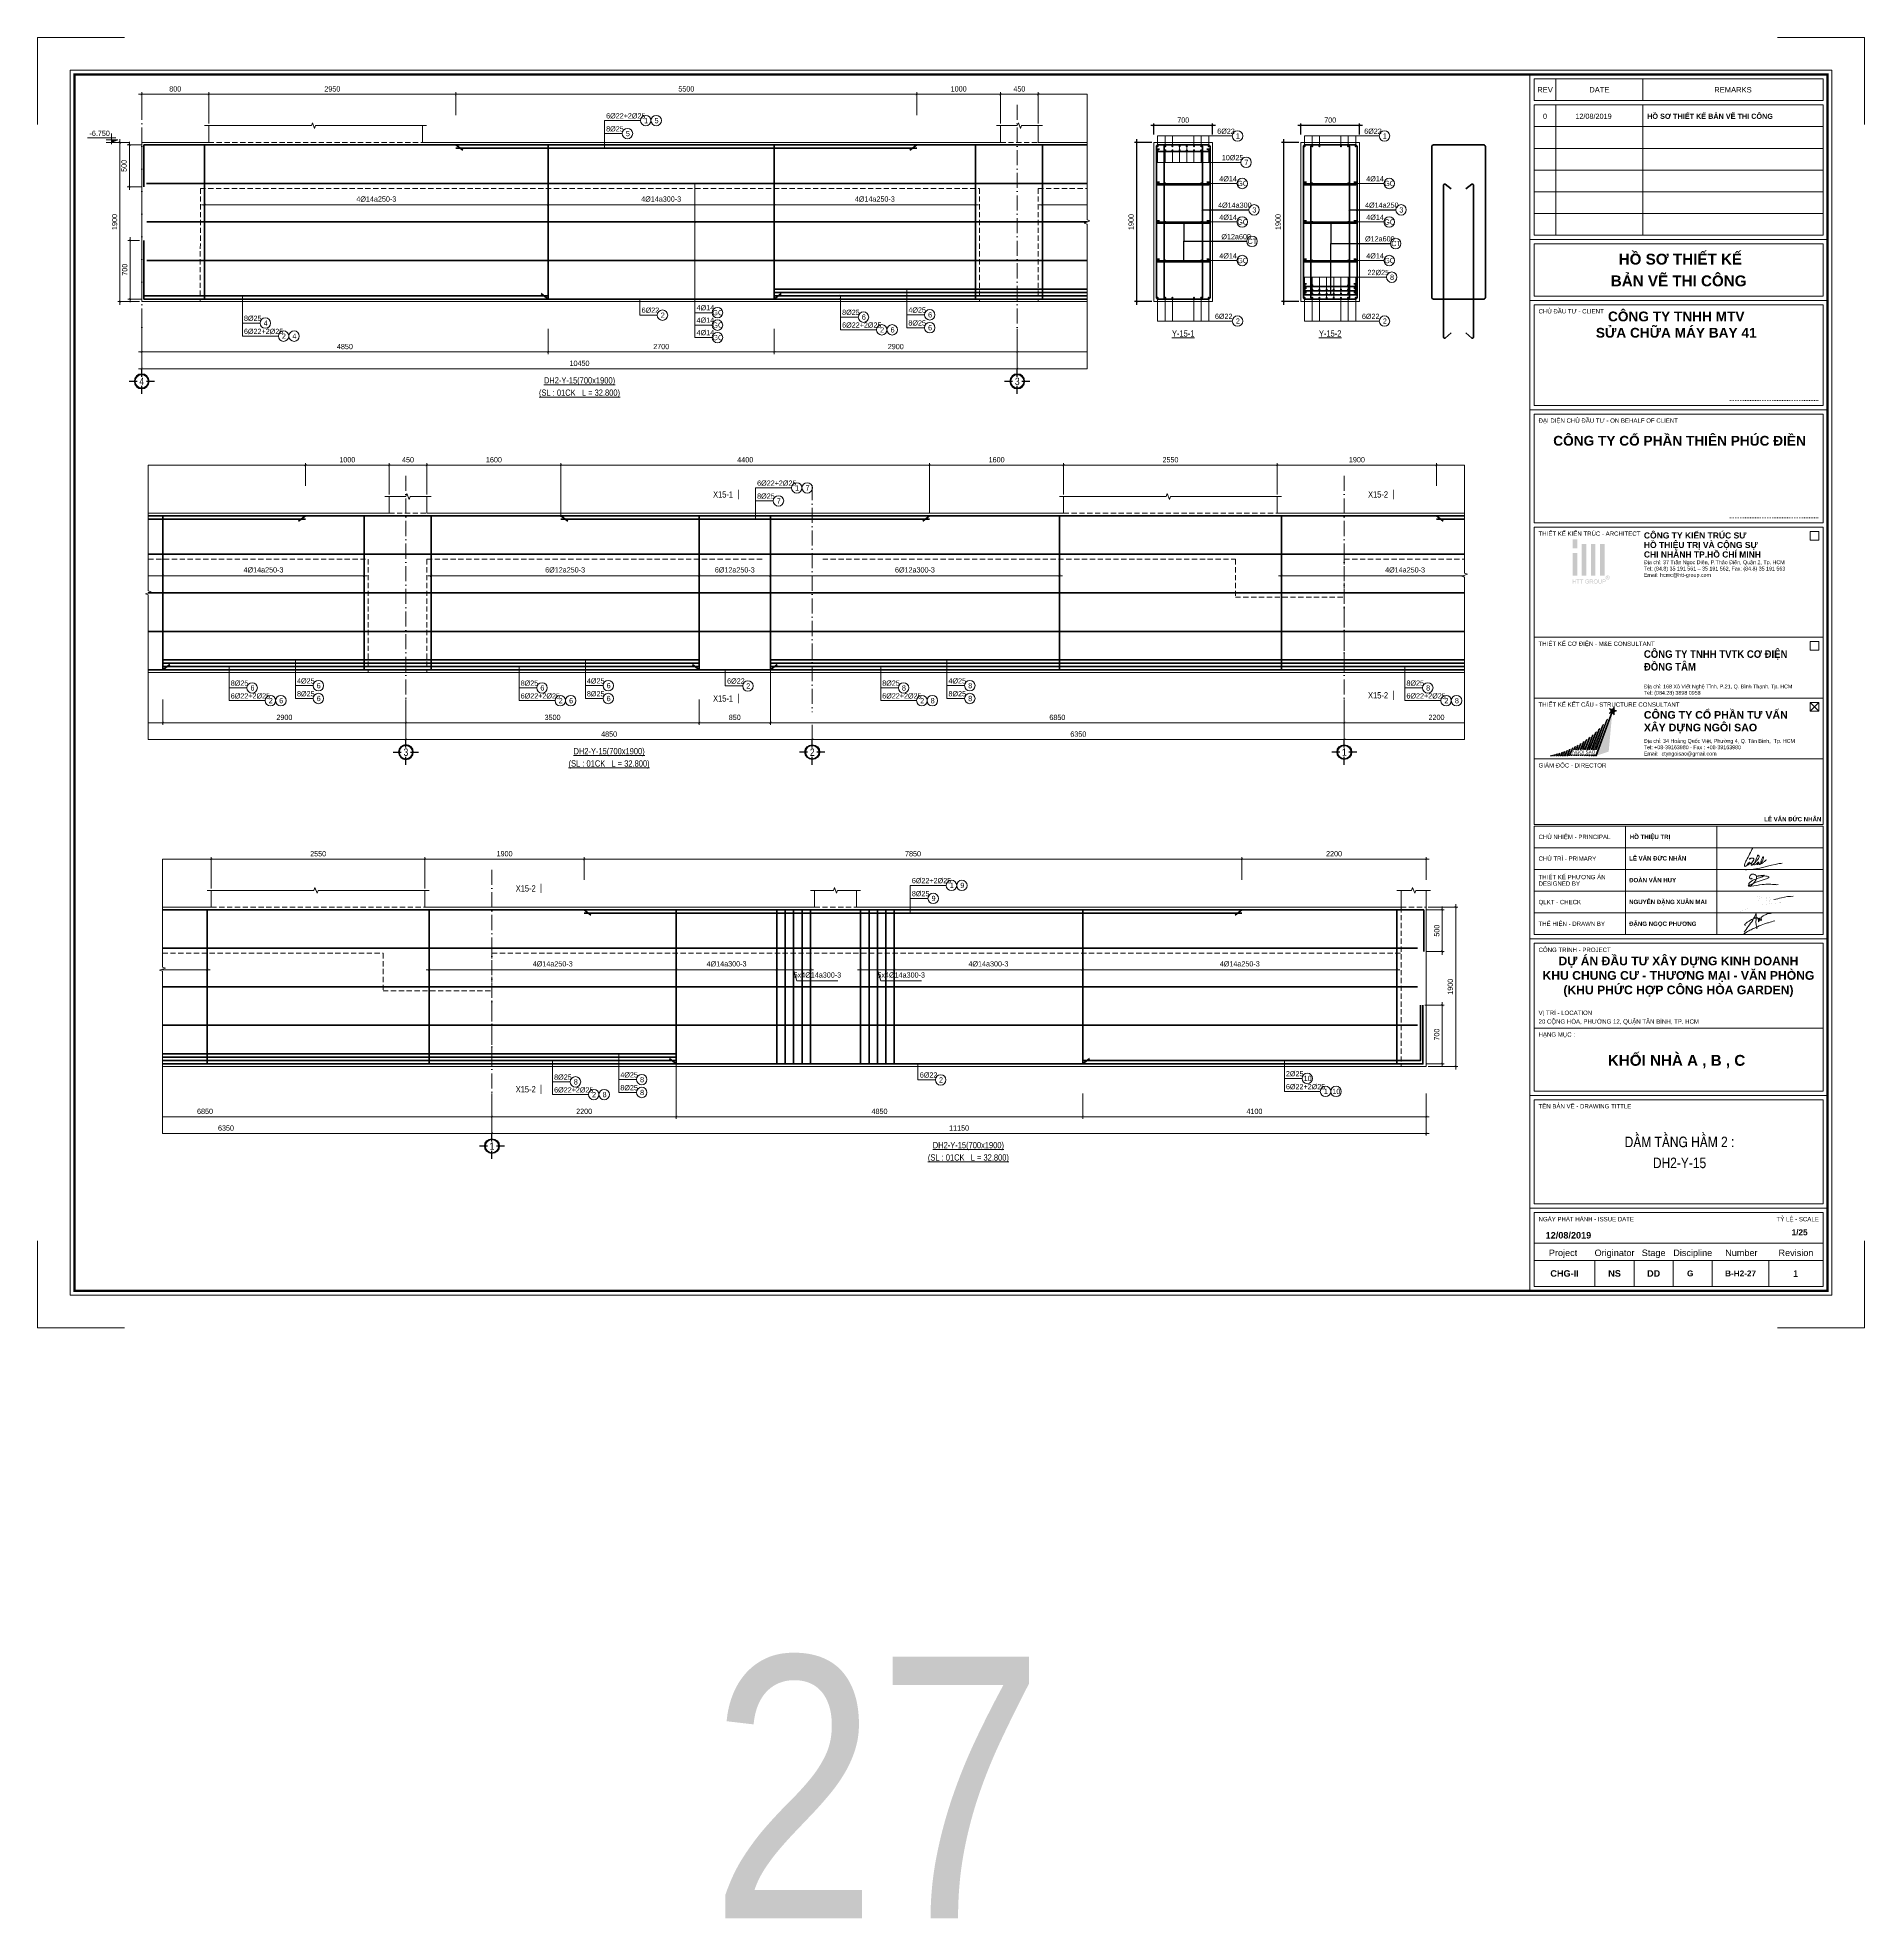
# Model space of a CAD drawing. Header units: millimetres. Extents: x 3014920 to 3563667, y -1638653 to -1356471.
# Drawn here: x 3171218 to 3193021, y -1628124 to -1605675 of the extents above; entities that cross this region are included whole.
import ezdxf
from ezdxf.enums import TextEntityAlignment as Align
from ezdxf.xclip import XClip

# ---------------------------------------------------------------- set-up
doc = ezdxf.new("R2010")
doc.units = ezdxf.units.MM
doc.header["$MEASUREMENT"] = 0
doc.header["$XCLIPFRAME"] = 0
doc.header["$PDMODE"] = 2
for name, pattern in [('6 TANG DIEN HINH 14-15$0$ACAD_ISO10W100', [18, 12, -3, 0, -3]), ('ACAD_ISO04W100', [30, 24, -3, 0, -3]), ('CENTER', [2, 1.25, -0.25, 0.25, -0.25]), ('HIDDEN', [0.375, 0.25, -0.125])]:
    doc.linetypes.add(name, pattern=pattern)
doc.layers.get('0').update_dxf_attribs({"lineweight": 9})
doc.layers.get('Defpoints').update_dxf_attribs({"color": 10, "lineweight": 0})
for name, color, linetype, lineweight in [('2', 2, 'Continuous', 20), ('CDAI', 21, 'Continuous', 40), ('CHG_XX_Khung ten$0$TEXT', 7, 'Continuous', 15), ('CHUNHO', 7, 'CENTER', 13), ('CHUTO', 51, 'Continuous', 15), ('CTHEP', 50, 'Continuous', 50), ('DBAO', 90, 'Continuous', 13), ('DGIONG', 130, 'Continuous', 13), ('HATCH', 154, 'Continuous', 9), ('KTH', 154, 'Continuous', 9), ('Net khuat', 8, 'HIDDEN', 13), ('TEXT', 7, 'Continuous', 15), ('TRUC', 251, 'ACAD_ISO04W100', 9)]:
    doc.layers.add(name, color=color, linetype=linetype, lineweight=lineweight)
doc.layers.add('8', color=8, linetype='Continuous')
doc.layers.add('CHG_XX_Khung ten$0$TKTC', color=1, linetype='Continuous')
doc.layers.add('CHG_XX_Khung ten$0$A1 BORDER$0$DGIONG', color=7, linetype='Continuous', lineweight=13, true_color=0x29ffff)
doc.layers.add('CHG_XX_Khung ten$0$A1 BORDER$0$STICK', color=7, linetype='Continuous', lineweight=9, true_color=0xe60000)
doc.styles.add('ArialB', font='arialbd.ttf')
doc.styles.add('CHG_XX_Khung ten$0$A1 BORDER$0$ARIAL', font='arial.ttf')
doc.styles.add('CHG_XX_Khung ten$0$A1 BORDER$0$Arial - Bold', font='arialbd.ttf', dxfattribs={"height": 2.5})
doc.styles.add('CHG_XX_Khung ten$0$A1 BORDER$0$Star-AvoBold', font='VAVOB_0.TTF')
doc.styles.add('CHG_XX_Khung ten$0$A1 BORDER$0$Title Block DD$0$ARIAL', font='arial.ttf')
doc.styles.add('CHG_XX_Khung ten$0$A1 BORDER$0$Title Block DD$0$Arial - Bold', font='arialbd.ttf', dxfattribs={"height": 2.5})
doc.styles.add('CHG_XX_Khung ten$0$arial', font='arial.ttf')
doc.styles.add('CHG_XX_Khung ten$0$Arial - Bold', font='arialbd.ttf')
doc.styles.add('CHG_XX_Khung ten$0$ArialB', font='arialbd.ttf')
doc.styles.add('CHG_XX_Khung ten$0$title block pccc$0$ARIAL', font='arial.ttf')
doc.styles.add('CHG_XX_Khung ten$0$title block pccc$0$Arial - Bold', font='arialbd.ttf', dxfattribs={"height": 2.5})
doc.styles.add('HELVECONDENSE', font='VHELVCN_0.TTF')
doc.styles.add('Star-HelCon', font='VHELVCN_0.TTF')
doc.styles.add('TTP-HelCon', font='VHELVCN_0.TTF')
doc.styles.add('VNI-HELVE-CONDENSE', font='VHELVCN_0.TTF')
doc.dimstyles.new('kc-25', dxfattribs={"dimtxt": 62.5, "dimasz": 20, "dimexe": 20, "dimexo": 50, "dimgap": 25, "dimtad": 3, "dimdec": 0, "dimzin": 0, "dimdsep": 46, "dimtxsty": 'VNI-HELVE-CONDENSE', "dimblk": 'DIM', "dimcen": 2.5, "dimclrd": 256, "dimclre": 154, "dimclrt": 7, "dimaunit": 1, "dimadec": 0, "dimazin": 0, "dimtfac": 1, "dimtdec": 0, "dimtix": 1, "dimtmove": 0, "dimatfit": 3, "dimldrblk": 'DOT', "dimfxl": 1, "dimtolj": 1, "dimtzin": 0, "dimarcsym": 0})
doc.dimstyles.new('TTP-25', dxfattribs={"dimscale": 25, "dimtxt": 2.5, "dimasz": 1, "dimexe": 1, "dimexo": 1, "dimgap": 0.09, "dimtad": 0, "dimdec": 4, "dimrnd": 1, "dimzin": 9, "dimdsep": 46, "dimtxsty": 'TTP-HelCon', "dimblk": 'ARCHTICK', "dimcen": 0.09, "dimdle": 1.5, "dimclrd": 256, "dimclre": 256, "dimclrt": 7, "dimadec": 0, "dimazin": 0, "dimtfac": 1, "dimtdec": 4, "dimtmove": 0, "dimatfit": 3, "dimldrblk": 'ARCHTICK', "dimfxl": 1, "dimtvp": 1, "dimtolj": 1, "dimtzin": 0, "dimarcsym": 0})

# ---------------------------------------------------------------- blocks, each defined once
blk = doc.blocks.new('_ArchTick')
at = {"color": 0, "linetype": 'ByBlock', "const_width": 0.15}
blk.add_lwpolyline([(-0.5, -0.5), (0.5, 0.5)], dxfattribs=at)
blk = doc.blocks.new('*D813')
at = {"layer": 'Defpoints', "color": 0, "transparency": 16777216}
for p in [(6700, -2000), (11550, -2200), (11550, -2501)]:
    blk.add_point(p, dxfattribs=at)
at = {"layer": 'KTH', "lineweight": -2, "transparency": 16777216}
for p, q in [((6700, -2025), (6700, -2526)), ((11550, -2225), (11550, -2526)), ((6663, -2501), (11588, -2501))]:
    blk.add_line(p, q, dxfattribs=at)
at = {"layer": 'KTH', "lineweight": -2, "transparency": 16777216, "xscale": 25, "yscale": 25, "zscale": 25, "rotation": 180}
blk.add_blockref('_ArchTick', (6700, -2501), dxfattribs=at)
at = {"layer": 'KTH', "lineweight": -2, "transparency": 16777216, "xscale": 25, "yscale": 25, "zscale": 25}
blk.add_blockref('_ArchTick', (11550, -2501), dxfattribs=at)
at = {"layer": 'KTH', "color": 7, "transparency": 16777216, "insert": (9125, -2437), "char_height": 62.5, "attachment_point": 5, "style": 'TTP-HelCon'}
blk.add_mtext('\\A1;4850', dxfattribs=at)
blk = doc.blocks.new('dau truc')
blk.add_circle((0, 0), 180)
at = {"layer": '8'}
for p, q in [((0, 127), (0, 345)), ((-127, 0), (-345, 0)), ((0, -345), (0, -127)), ((345, 0), (127, 0))]:
    blk.add_line(p, q, dxfattribs=at)
blk.add_circle((0, 0), 200, dxfattribs=at)
at = {"layer": 'TEXT', "style": 'HELVECONDENSE'}
blk.add_attdef('A', text='', height=233, dxfattribs=at).set_placement((0, 0), align=Align.MIDDLE)
blk = doc.blocks.new('*D814')
at = {"layer": 'Defpoints', "color": 0, "transparency": 16777216}
for p in [(35400, -2200), (39500, -2200), (39500, -2501)]:
    blk.add_point(p, dxfattribs=at)
at = {"layer": 'KTH', "lineweight": -2, "transparency": 16777216}
for p, q in [((35400, -2225), (35400, -2526)), ((39500, -2225), (39500, -2526)), ((35362, -2501), (39537, -2501))]:
    blk.add_line(p, q, dxfattribs=at)
at = {"layer": 'KTH', "lineweight": -2, "transparency": 16777216, "xscale": 25, "yscale": 25, "zscale": 25, "rotation": 180}
blk.add_blockref('_ArchTick', (35400, -2501), dxfattribs=at)
at = {"layer": 'KTH', "lineweight": -2, "transparency": 16777216, "xscale": 25, "yscale": 25, "zscale": 25}
blk.add_blockref('_ArchTick', (39500, -2501), dxfattribs=at)
at = {"layer": 'KTH', "color": 7, "transparency": 16777216, "insert": (37450, -2437), "char_height": 62.5, "attachment_point": 5, "style": 'TTP-HelCon'}
blk.add_mtext('\\A1;4100', dxfattribs=at)
blk = doc.blocks.new('*D815')
at = {"layer": 'Defpoints', "color": 0, "transparency": 16777216}
for p in [(30550, -1450), (35400, -2200), (35400, -2501)]:
    blk.add_point(p, dxfattribs=at)
at = {"layer": 'KTH', "lineweight": -2, "transparency": 16777216}
for p, q in [((30550, -1475), (30550, -2526)), ((35400, -2225), (35400, -2526)), ((30513, -2501), (35437, -2501))]:
    blk.add_line(p, q, dxfattribs=at)
at = {"layer": 'KTH', "lineweight": -2, "transparency": 16777216, "xscale": 25, "yscale": 25, "zscale": 25, "rotation": 180}
blk.add_blockref('_ArchTick', (30550, -2501), dxfattribs=at)
at = {"layer": 'KTH', "lineweight": -2, "transparency": 16777216, "xscale": 25, "yscale": 25, "zscale": 25}
blk.add_blockref('_ArchTick', (35400, -2501), dxfattribs=at)
at = {"layer": 'KTH', "color": 7, "transparency": 16777216, "insert": (32975, -2437), "char_height": 62.5, "attachment_point": 5, "style": 'TTP-HelCon'}
blk.add_mtext('\\A1;4850', dxfattribs=at)
blk = doc.blocks.new('DIM')
h = blk.add_hatch(color=1)
h.paths.add_polyline_path([(0.5, 0.3, 1), (0.3, 0.5), (-0.2, 0), (0.2, 0)])
h.paths.add_polyline_path([(0.2, 0), (-0.2, 0), (-0.5, -0.3, 1), (-0.3, -0.5)])
at = {"color": 9}
for p, q in [((-0.2, 0), (-1.5, 0)), ((0.2, 0), (1.5, 0))]:
    blk.add_line(p, q, dxfattribs=at)
at = {"color": 1}
for p, q in [((-0.5, -0.3), (0.3, 0.5)), ((-0.3, -0.5), (0.5, 0.3)), ((-0.2, 0), (0.2, 0))]:
    blk.add_line(p, q, dxfattribs=at)
blk.add_arc((-0.4, -0.4), 0.138, 135, 315, dxfattribs=at)
blk = doc.blocks.new('*D816')
at = {"layer": 'Defpoints', "color": 0, "transparency": 16777216}
for p in [(6576, 0), (6440, -1900), (6700, -1900)]:
    blk.add_point(p, dxfattribs=at)
at = {"layer": 'KTH', "lineweight": -2, "transparency": 16777216}
for p, q in [((6551, 0), (6415, 0)), ((6440, 38), (6440, -1938)), ((6675, -1900), (6415, -1900))]:
    blk.add_line(p, q, dxfattribs=at)
at = {"layer": 'KTH', "lineweight": -2, "transparency": 16777216, "xscale": 25, "yscale": 25, "zscale": 25}
for p, rotation in [((6440, 0), 90), ((6440, -1900), 270)]:
    blk.add_blockref('_ArchTick', p, dxfattribs=dict(at, rotation=rotation))
at = {"layer": 'KTH', "color": 7, "transparency": 16777216, "insert": (6376, -950), "char_height": 62.5, "attachment_point": 5, "rotation": 90, "style": 'TTP-HelCon'}
blk.add_mtext('\\A1;1900', dxfattribs=at)
blk = doc.blocks.new('CODE')
at = {"layer": 'DBAO'}
for p, q in [((-63, 0), (-138, 30)), ((-138, 30), (0, 30)), ((-138, 0), (0, 0)), ((-113, 55), (224, 55)), ((-63, -20), (-63, 105))]:
    blk.add_line(p, q, dxfattribs=at)
at = {"layer": 'HATCH', "color": 1}
blk.add_solid([(-63, 0), (-138, 30), (-63, 30)], dxfattribs=at)
blk = doc.blocks.new('*D817')
at = {"layer": 'Defpoints', "color": 0, "transparency": 16777216}
for p in [(7450, -608), (11550, -550), (7450, -747)]:
    blk.add_point(p, dxfattribs=at)
at = {"layer": 'KTH', "lineweight": -2, "transparency": 16777216}
for p, q in [((7450, -633), (7450, -772)), ((11550, -575), (11550, -772)), ((11588, -747), (7413, -747))]:
    blk.add_line(p, q, dxfattribs=at)
at = {"layer": 'KTH', "lineweight": -2, "transparency": 16777216, "xscale": 25, "yscale": 25, "zscale": 25, "rotation": 180}
blk.add_blockref('_ArchTick', (7450, -747), dxfattribs=at)
at = {"layer": 'KTH', "lineweight": -2, "transparency": 16777216, "xscale": 25, "yscale": 25, "zscale": 25}
blk.add_blockref('_ArchTick', (11550, -747), dxfattribs=at)
at = {"layer": 'KTH', "color": 7, "transparency": 16777216, "insert": (9500, -677), "char_height": 62.5, "attachment_point": 5, "style": 'TTP-HelCon'}
blk.add_mtext('\\A1;4Þ14a250-3', dxfattribs=at)
blk = doc.blocks.new('*D818')
at = {"layer": 'Defpoints', "color": 0, "transparency": 16777216}
for p in [(27550, 574), (27550, 300), (29450, 300)]:
    blk.add_point(p, dxfattribs=at)
at = {"layer": 'KTH', "lineweight": -2, "transparency": 16777216}
for p, q in [((29488, 574), (27513, 574)), ((27550, 325), (27550, 599)), ((29450, 325), (29450, 599))]:
    blk.add_line(p, q, dxfattribs=at)
at = {"layer": 'KTH', "lineweight": -2, "transparency": 16777216, "xscale": 25, "yscale": 25, "zscale": 25, "rotation": 180}
blk.add_blockref('_ArchTick', (27550, 574), dxfattribs=at)
at = {"layer": 'KTH', "lineweight": -2, "transparency": 16777216, "xscale": 25, "yscale": 25, "zscale": 25}
blk.add_blockref('_ArchTick', (29450, 574), dxfattribs=at)
at = {"layer": 'KTH', "color": 7, "transparency": 16777216, "insert": (28500, 638), "char_height": 62.5, "attachment_point": 5, "style": 'TTP-HelCon'}
blk.add_mtext('\\A1;1900', dxfattribs=at)
blk = doc.blocks.new('*D819')
at = {"layer": 'Defpoints', "color": 0, "transparency": 16777216}
for p in [(33150, -550), (35400, -550), (33150, -747)]:
    blk.add_point(p, dxfattribs=at)
at = {"layer": 'KTH', "lineweight": -2, "transparency": 16777216}
for p, q in [((33150, -575), (33150, -772)), ((35400, -575), (35400, -772)), ((35437, -747), (33113, -747))]:
    blk.add_line(p, q, dxfattribs=at)
at = {"layer": 'KTH', "lineweight": -2, "transparency": 16777216, "xscale": 25, "yscale": 25, "zscale": 25, "rotation": 180}
blk.add_blockref('_ArchTick', (33150, -747), dxfattribs=at)
at = {"layer": 'KTH', "lineweight": -2, "transparency": 16777216, "xscale": 25, "yscale": 25, "zscale": 25}
blk.add_blockref('_ArchTick', (35400, -747), dxfattribs=at)
at = {"layer": 'KTH', "color": 7, "transparency": 16777216, "insert": (34275, -677), "char_height": 62.5, "attachment_point": 5, "style": 'TTP-HelCon'}
blk.add_mtext('\\A1;4Þ14a300-3', dxfattribs=at)
blk = doc.blocks.new('*D820')
at = {"layer": 'Defpoints', "color": 0, "transparency": 16777216}
for p in [(24950, -188), (21500, -550), (21500, -747)]:
    blk.add_point(p, dxfattribs=at)
at = {"layer": 'KTH', "lineweight": -2, "transparency": 16777216}
for p, q in [((24950, -213), (24950, -772)), ((21500, -575), (21500, -772)), ((24987, -747), (21463, -747))]:
    blk.add_line(p, q, dxfattribs=at)
at = {"layer": 'KTH', "lineweight": -2, "transparency": 16777216, "xscale": 25, "yscale": 25, "zscale": 25, "rotation": 180}
blk.add_blockref('_ArchTick', (21500, -747), dxfattribs=at)
at = {"layer": 'KTH', "lineweight": -2, "transparency": 16777216, "xscale": 25, "yscale": 25, "zscale": 25}
blk.add_blockref('_ArchTick', (24950, -747), dxfattribs=at)
at = {"layer": 'KTH', "color": 7, "transparency": 16777216, "insert": (23225, -677), "char_height": 62.5, "attachment_point": 5, "style": 'TTP-HelCon'}
blk.add_mtext('\\A1;6Þ12a300-3', dxfattribs=at)
blk = doc.blocks.new('*D821')
at = {"layer": 'Defpoints', "color": 0, "transparency": 16777216}
for p in [(35400, -550), (39150, -550), (35400, -747)]:
    blk.add_point(p, dxfattribs=at)
at = {"layer": 'KTH', "lineweight": -2, "transparency": 16777216}
for p, q in [((35400, -575), (35400, -772)), ((39150, -575), (39150, -772)), ((39187, -747), (35362, -747))]:
    blk.add_line(p, q, dxfattribs=at)
at = {"layer": 'KTH', "lineweight": -2, "transparency": 16777216, "xscale": 25, "yscale": 25, "zscale": 25, "rotation": 180}
blk.add_blockref('_ArchTick', (35400, -747), dxfattribs=at)
at = {"layer": 'KTH', "lineweight": -2, "transparency": 16777216, "xscale": 25, "yscale": 25, "zscale": 25}
blk.add_blockref('_ArchTick', (39150, -747), dxfattribs=at)
at = {"layer": 'KTH', "color": 7, "transparency": 16777216, "insert": (37275, -677), "char_height": 62.5, "attachment_point": 5, "style": 'TTP-HelCon'}
blk.add_mtext('\\A1;4Þ14a250-3', dxfattribs=at)
blk = doc.blocks.new('*D822')
at = {"layer": 'Defpoints', "color": 0, "transparency": 16777216}
for p in [(22000, -2501), (28350, -2501), (28350, -2701)]:
    blk.add_point(p, dxfattribs=at)
at = {"layer": 'KTH', "lineweight": -2, "transparency": 16777216}
for p, q in [((22000, -2526), (22000, -2726)), ((28350, -2526), (28350, -2726)), ((21963, -2701), (28388, -2701))]:
    blk.add_line(p, q, dxfattribs=at)
at = {"layer": 'KTH', "lineweight": -2, "transparency": 16777216, "xscale": 25, "yscale": 25, "zscale": 25, "rotation": 180}
blk.add_blockref('_ArchTick', (22000, -2701), dxfattribs=at)
at = {"layer": 'KTH', "lineweight": -2, "transparency": 16777216, "xscale": 25, "yscale": 25, "zscale": 25}
blk.add_blockref('_ArchTick', (28350, -2701), dxfattribs=at)
at = {"layer": 'KTH', "color": 7, "transparency": 16777216, "insert": (25175, -2637), "char_height": 62.5, "attachment_point": 5, "style": 'TTP-HelCon'}
blk.add_mtext('\\A1;6350', dxfattribs=at)
blk = doc.blocks.new('*D823')
at = {"layer": 'Defpoints', "color": 0, "transparency": 16777216}
for p in [(17150, -2200), (20650, -2200), (20650, -2501)]:
    blk.add_point(p, dxfattribs=at)
at = {"layer": 'KTH', "lineweight": -2, "transparency": 16777216}
for p, q in [((17150, -2225), (17150, -2526)), ((20650, -2225), (20650, -2526)), ((17113, -2501), (20688, -2501))]:
    blk.add_line(p, q, dxfattribs=at)
at = {"layer": 'KTH', "lineweight": -2, "transparency": 16777216, "xscale": 25, "yscale": 25, "zscale": 25, "rotation": 180}
blk.add_blockref('_ArchTick', (17150, -2501), dxfattribs=at)
at = {"layer": 'KTH', "lineweight": -2, "transparency": 16777216, "xscale": 25, "yscale": 25, "zscale": 25}
blk.add_blockref('_ArchTick', (20650, -2501), dxfattribs=at)
at = {"layer": 'KTH', "color": 7, "transparency": 16777216, "insert": (18900, -2437), "char_height": 62.5, "attachment_point": 5, "style": 'TTP-HelCon'}
blk.add_mtext('\\A1;3500', dxfattribs=at)
blk = doc.blocks.new('*D824')
at = {"layer": 'Defpoints', "color": 0, "transparency": 16777216}
for p in [(15950, 574), (15950, 300), (16950, 200)]:
    blk.add_point(p, dxfattribs=at)
at = {"layer": 'KTH', "lineweight": -2, "transparency": 16777216}
for p, q in [((16987, 574), (15913, 574)), ((15950, 325), (15950, 599)), ((16950, 225), (16950, 599))]:
    blk.add_line(p, q, dxfattribs=at)
at = {"layer": 'KTH', "lineweight": -2, "transparency": 16777216, "xscale": 25, "yscale": 25, "zscale": 25, "rotation": 180}
blk.add_blockref('_ArchTick', (15950, 574), dxfattribs=at)
at = {"layer": 'KTH', "lineweight": -2, "transparency": 16777216, "xscale": 25, "yscale": 25, "zscale": 25}
blk.add_blockref('_ArchTick', (16950, 574), dxfattribs=at)
at = {"layer": 'KTH', "color": 7, "transparency": 16777216, "insert": (16450, 638), "char_height": 62.5, "attachment_point": 5, "style": 'TTP-HelCon'}
blk.add_mtext('\\A1;1000', dxfattribs=at)
blk = doc.blocks.new('*D825')
at = {"layer": 'Defpoints', "color": 0, "transparency": 16777216}
for p in [(17400, 574), (17400, 200), (19000, -70)]:
    blk.add_point(p, dxfattribs=at)
at = {"layer": 'KTH', "lineweight": -2, "transparency": 16777216}
for p, q in [((19038, 574), (17363, 574)), ((17400, 225), (17400, 599)), ((19000, -45), (19000, 599))]:
    blk.add_line(p, q, dxfattribs=at)
at = {"layer": 'KTH', "lineweight": -2, "transparency": 16777216, "xscale": 25, "yscale": 25, "zscale": 25, "rotation": 180}
blk.add_blockref('_ArchTick', (17400, 574), dxfattribs=at)
at = {"layer": 'KTH', "lineweight": -2, "transparency": 16777216, "xscale": 25, "yscale": 25, "zscale": 25}
blk.add_blockref('_ArchTick', (19000, 574), dxfattribs=at)
at = {"layer": 'KTH', "color": 7, "transparency": 16777216, "insert": (18200, 638), "char_height": 62.5, "attachment_point": 5, "style": 'TTP-HelCon'}
blk.add_mtext('\\A1;1600', dxfattribs=at)
blk = doc.blocks.new('*D826')
at = {"layer": 'Defpoints', "color": 0, "transparency": 16777216}
for p in [(17450, -544), (20650, -550), (20650, -747)]:
    blk.add_point(p, dxfattribs=at)
at = {"layer": 'KTH', "lineweight": -2, "transparency": 16777216}
for p, q in [((17450, -569), (17450, -772)), ((20650, -575), (20650, -772)), ((17413, -747), (20688, -747))]:
    blk.add_line(p, q, dxfattribs=at)
at = {"layer": 'KTH', "lineweight": -2, "transparency": 16777216, "xscale": 25, "yscale": 25, "zscale": 25, "rotation": 180}
blk.add_blockref('_ArchTick', (17450, -747), dxfattribs=at)
at = {"layer": 'KTH', "lineweight": -2, "transparency": 16777216, "xscale": 25, "yscale": 25, "zscale": 25}
blk.add_blockref('_ArchTick', (20650, -747), dxfattribs=at)
at = {"layer": 'KTH', "color": 7, "transparency": 16777216, "insert": (19050, -677), "char_height": 62.5, "attachment_point": 5, "style": 'TTP-HelCon'}
blk.add_mtext('\\A1;6Þ12a250-3', dxfattribs=at)
blk = doc.blocks.new('*D827')
at = {"layer": 'Defpoints', "color": 0, "transparency": 16777216}
for p in [(27600, -545), (30550, -550), (30550, -747)]:
    blk.add_point(p, dxfattribs=at)
at = {"layer": 'KTH', "lineweight": -2, "transparency": 16777216}
for p, q in [((27600, -570), (27600, -772)), ((30550, -575), (30550, -772)), ((27563, -747), (30588, -747))]:
    blk.add_line(p, q, dxfattribs=at)
at = {"layer": 'KTH', "lineweight": -2, "transparency": 16777216, "xscale": 25, "yscale": 25, "zscale": 25, "rotation": 180}
blk.add_blockref('_ArchTick', (27600, -747), dxfattribs=at)
at = {"layer": 'KTH', "lineweight": -2, "transparency": 16777216, "xscale": 25, "yscale": 25, "zscale": 25}
blk.add_blockref('_ArchTick', (30550, -747), dxfattribs=at)
at = {"layer": 'KTH', "color": 7, "transparency": 16777216, "insert": (29075, -677), "char_height": 62.5, "attachment_point": 5, "style": 'TTP-HelCon'}
blk.add_mtext('\\A1;4Þ14a250-3', dxfattribs=at)
blk = doc.blocks.new('*D828')
at = {"layer": 'Defpoints', "color": 0, "transparency": 16777216}
for p in [(11550, -550), (14250, -550), (14250, -747)]:
    blk.add_point(p, dxfattribs=at)
at = {"layer": 'KTH', "lineweight": -2, "transparency": 16777216}
for p, q in [((11550, -575), (11550, -772)), ((14250, -575), (14250, -772)), ((11513, -747), (14288, -747))]:
    blk.add_line(p, q, dxfattribs=at)
at = {"layer": 'KTH', "lineweight": -2, "transparency": 16777216, "xscale": 25, "yscale": 25, "zscale": 25, "rotation": 180}
blk.add_blockref('_ArchTick', (11550, -747), dxfattribs=at)
at = {"layer": 'KTH', "lineweight": -2, "transparency": 16777216, "xscale": 25, "yscale": 25, "zscale": 25}
blk.add_blockref('_ArchTick', (14250, -747), dxfattribs=at)
at = {"layer": 'KTH', "color": 7, "transparency": 16777216, "insert": (12900, -677), "char_height": 62.5, "attachment_point": 5, "style": 'TTP-HelCon'}
blk.add_mtext('\\A1;4Þ14a300-3', dxfattribs=at)
blk = doc.blocks.new('*D829')
at = {"layer": 'Defpoints', "color": 0, "transparency": 16777216}
for p in [(16650, -95), (14250, -550), (16650, -747)]:
    blk.add_point(p, dxfattribs=at)
at = {"layer": 'KTH', "lineweight": -2, "transparency": 16777216}
for p, q in [((16650, -120), (16650, -772)), ((14250, -575), (14250, -772)), ((14213, -747), (16688, -747))]:
    blk.add_line(p, q, dxfattribs=at)
at = {"layer": 'KTH', "lineweight": -2, "transparency": 16777216, "xscale": 25, "yscale": 25, "zscale": 25, "rotation": 180}
blk.add_blockref('_ArchTick', (14250, -747), dxfattribs=at)
at = {"layer": 'KTH', "lineweight": -2, "transparency": 16777216, "xscale": 25, "yscale": 25, "zscale": 25}
blk.add_blockref('_ArchTick', (16650, -747), dxfattribs=at)
at = {"layer": 'KTH', "color": 7, "transparency": 16777216, "insert": (15450, -677), "char_height": 62.5, "attachment_point": 5, "style": 'TTP-HelCon'}
blk.add_mtext('\\A1;4Þ14a250-3', dxfattribs=at)
blk = doc.blocks.new('*D830')
at = {"layer": 'Defpoints', "color": 0, "transparency": 16777216}
for p in [(37300, 574), (29450, 300), (37300, 300)]:
    blk.add_point(p, dxfattribs=at)
at = {"layer": 'KTH', "lineweight": -2, "transparency": 16777216}
for p, q in [((29413, 574), (37337, 574)), ((29450, 325), (29450, 599)), ((37300, 325), (37300, 599))]:
    blk.add_line(p, q, dxfattribs=at)
at = {"layer": 'KTH', "lineweight": -2, "transparency": 16777216, "xscale": 25, "yscale": 25, "zscale": 25, "rotation": 180}
blk.add_blockref('_ArchTick', (29450, 574), dxfattribs=at)
at = {"layer": 'KTH', "lineweight": -2, "transparency": 16777216, "xscale": 25, "yscale": 25, "zscale": 25}
blk.add_blockref('_ArchTick', (37300, 574), dxfattribs=at)
at = {"layer": 'KTH', "color": 7, "transparency": 16777216, "insert": (33375, 638), "char_height": 62.5, "attachment_point": 5, "style": 'TTP-HelCon'}
blk.add_mtext('\\A1;7850', dxfattribs=at)
blk = doc.blocks.new('*D831')
at = {"layer": 'Defpoints', "color": 0, "transparency": 16777216}
for p in [(39500, 574), (37300, 300), (39500, 300)]:
    blk.add_point(p, dxfattribs=at)
at = {"layer": 'KTH', "lineweight": -2, "transparency": 16777216}
for p, q in [((37262, 574), (39537, 574)), ((37300, 325), (37300, 599)), ((39500, 325), (39500, 599))]:
    blk.add_line(p, q, dxfattribs=at)
at = {"layer": 'KTH', "lineweight": -2, "transparency": 16777216, "xscale": 25, "yscale": 25, "zscale": 25, "rotation": 180}
blk.add_blockref('_ArchTick', (37300, 574), dxfattribs=at)
at = {"layer": 'KTH', "lineweight": -2, "transparency": 16777216, "xscale": 25, "yscale": 25, "zscale": 25}
blk.add_blockref('_ArchTick', (39500, 574), dxfattribs=at)
at = {"layer": 'KTH', "color": 7, "transparency": 16777216, "insert": (38400, 638), "char_height": 62.5, "attachment_point": 5, "style": 'TTP-HelCon'}
blk.add_mtext('\\A1;2200', dxfattribs=at)
blk = doc.blocks.new('*D832')
at = {"layer": 'Defpoints', "color": 0, "transparency": 16777216}
for p in [(30550, -1450), (28350, -2200), (28350, -2501)]:
    blk.add_point(p, dxfattribs=at)
at = {"layer": 'KTH', "lineweight": -2, "transparency": 16777216}
for p, q in [((30550, -1475), (30550, -2526)), ((28350, -2225), (28350, -2526)), ((30588, -2501), (28313, -2501))]:
    blk.add_line(p, q, dxfattribs=at)
at = {"layer": 'KTH', "lineweight": -2, "transparency": 16777216, "xscale": 25, "yscale": 25, "zscale": 25, "rotation": 180}
blk.add_blockref('_ArchTick', (28350, -2501), dxfattribs=at)
at = {"layer": 'KTH', "lineweight": -2, "transparency": 16777216, "xscale": 25, "yscale": 25, "zscale": 25}
blk.add_blockref('_ArchTick', (30550, -2501), dxfattribs=at)
at = {"layer": 'KTH', "color": 7, "transparency": 16777216, "insert": (29450, -2437), "char_height": 62.5, "attachment_point": 5, "style": 'TTP-HelCon'}
blk.add_mtext('\\A1;2200', dxfattribs=at)
blk = doc.blocks.new('*D833')
at = {"layer": 'Defpoints', "color": 0, "transparency": 16777216}
for p in [(28350, -2200), (39500, -2200), (28350, -2701)]:
    blk.add_point(p, dxfattribs=at)
at = {"layer": 'KTH', "lineweight": -2, "transparency": 16777216}
for p, q in [((28350, -2225), (28350, -2726)), ((39500, -2225), (39500, -2726)), ((39537, -2701), (28313, -2701))]:
    blk.add_line(p, q, dxfattribs=at)
at = {"layer": 'KTH', "lineweight": -2, "transparency": 16777216, "xscale": 25, "yscale": 25, "zscale": 25, "rotation": 180}
blk.add_blockref('_ArchTick', (28350, -2701), dxfattribs=at)
at = {"layer": 'KTH', "lineweight": -2, "transparency": 16777216, "xscale": 25, "yscale": 25, "zscale": 25}
blk.add_blockref('_ArchTick', (39500, -2701), dxfattribs=at)
at = {"layer": 'KTH', "color": 7, "transparency": 16777216, "insert": (33925, -2637), "char_height": 62.5, "attachment_point": 5, "style": 'TTP-HelCon'}
blk.add_mtext('\\A1;11150', dxfattribs=at)
blk = doc.blocks.new('*D834')
at = {"layer": 'Defpoints', "color": 0, "transparency": 16777216}
for p in [(11550, -2200), (14250, -2200), (11550, -2501)]:
    blk.add_point(p, dxfattribs=at)
at = {"layer": 'KTH', "lineweight": -2, "transparency": 16777216}
for p, q in [((11550, -2225), (11550, -2526)), ((14250, -2225), (14250, -2526)), ((14288, -2501), (11513, -2501))]:
    blk.add_line(p, q, dxfattribs=at)
at = {"layer": 'KTH', "lineweight": -2, "transparency": 16777216, "xscale": 25, "yscale": 25, "zscale": 25, "rotation": 180}
blk.add_blockref('_ArchTick', (11550, -2501), dxfattribs=at)
at = {"layer": 'KTH', "lineweight": -2, "transparency": 16777216, "xscale": 25, "yscale": 25, "zscale": 25}
blk.add_blockref('_ArchTick', (14250, -2501), dxfattribs=at)
at = {"layer": 'KTH', "color": 7, "transparency": 16777216, "insert": (12900, -2437), "char_height": 62.5, "attachment_point": 5, "style": 'TTP-HelCon'}
blk.add_mtext('\\A1;2700', dxfattribs=at)
blk = doc.blocks.new('*D835')
at = {"layer": 'Defpoints', "color": 0, "transparency": 16777216}
for p in [(10450, 574), (7500, 300), (10450, 300)]:
    blk.add_point(p, dxfattribs=at)
at = {"layer": 'KTH', "lineweight": -2, "transparency": 16777216}
for p, q in [((7462, 574), (10488, 574)), ((7500, 325), (7500, 599)), ((10450, 325), (10450, 599))]:
    blk.add_line(p, q, dxfattribs=at)
at = {"layer": 'KTH', "lineweight": -2, "transparency": 16777216, "xscale": 25, "yscale": 25, "zscale": 25, "rotation": 180}
blk.add_blockref('_ArchTick', (7500, 574), dxfattribs=at)
at = {"layer": 'KTH', "lineweight": -2, "transparency": 16777216, "xscale": 25, "yscale": 25, "zscale": 25}
blk.add_blockref('_ArchTick', (10450, 574), dxfattribs=at)
at = {"layer": 'KTH', "color": 7, "transparency": 16777216, "insert": (8975, 638), "char_height": 62.5, "attachment_point": 5, "style": 'TTP-HelCon'}
blk.add_mtext('\\A1;2950', dxfattribs=at)
blk = doc.blocks.new('*D836')
at = {"layer": 'Defpoints', "color": 0, "transparency": 16777216}
for p in [(10450, 574), (10450, 300), (15950, 300)]:
    blk.add_point(p, dxfattribs=at)
at = {"layer": 'KTH', "lineweight": -2, "transparency": 16777216}
for p, q in [((15988, 574), (10413, 574)), ((10450, 325), (10450, 599)), ((15950, 325), (15950, 599))]:
    blk.add_line(p, q, dxfattribs=at)
at = {"layer": 'KTH', "lineweight": -2, "transparency": 16777216, "xscale": 25, "yscale": 25, "zscale": 25, "rotation": 180}
blk.add_blockref('_ArchTick', (10450, 574), dxfattribs=at)
at = {"layer": 'KTH', "lineweight": -2, "transparency": 16777216, "xscale": 25, "yscale": 25, "zscale": 25}
blk.add_blockref('_ArchTick', (15950, 574), dxfattribs=at)
at = {"layer": 'KTH', "color": 7, "transparency": 16777216, "insert": (13200, 638), "char_height": 62.5, "attachment_point": 5, "style": 'TTP-HelCon'}
blk.add_mtext('\\A1;5500', dxfattribs=at)
blk = doc.blocks.new('*D837')
at = {"layer": 'Defpoints', "color": 0, "transparency": 16777216}
for p in [(17150, -2501), (22000, -2501), (17150, -2701)]:
    blk.add_point(p, dxfattribs=at)
at = {"layer": 'KTH', "lineweight": -2, "transparency": 16777216}
for p, q in [((17150, -2526), (17150, -2726)), ((22000, -2526), (22000, -2726)), ((22038, -2701), (17113, -2701))]:
    blk.add_line(p, q, dxfattribs=at)
at = {"layer": 'KTH', "lineweight": -2, "transparency": 16777216, "xscale": 25, "yscale": 25, "zscale": 25, "rotation": 180}
blk.add_blockref('_ArchTick', (17150, -2701), dxfattribs=at)
at = {"layer": 'KTH', "lineweight": -2, "transparency": 16777216, "xscale": 25, "yscale": 25, "zscale": 25}
blk.add_blockref('_ArchTick', (22000, -2701), dxfattribs=at)
at = {"layer": 'KTH', "color": 7, "transparency": 16777216, "insert": (19575, -2637), "char_height": 62.5, "attachment_point": 5, "style": 'TTP-HelCon'}
blk.add_mtext('\\A1;4850', dxfattribs=at)
blk = doc.blocks.new('*D838')
at = {"layer": 'Defpoints', "color": 0, "transparency": 16777216}
for p in [(6700, -2501), (17150, -2501), (17150, -2701)]:
    blk.add_point(p, dxfattribs=at)
at = {"layer": 'KTH', "lineweight": -2, "transparency": 16777216}
for p, q in [((6700, -2526), (6700, -2726)), ((17150, -2526), (17150, -2726)), ((6663, -2701), (17188, -2701))]:
    blk.add_line(p, q, dxfattribs=at)
at = {"layer": 'KTH', "lineweight": -2, "transparency": 16777216, "xscale": 25, "yscale": 25, "zscale": 25, "rotation": 180}
blk.add_blockref('_ArchTick', (6700, -2701), dxfattribs=at)
at = {"layer": 'KTH', "lineweight": -2, "transparency": 16777216, "xscale": 25, "yscale": 25, "zscale": 25}
blk.add_blockref('_ArchTick', (17150, -2701), dxfattribs=at)
at = {"layer": 'KTH', "color": 7, "transparency": 16777216, "insert": (11925, -2637), "char_height": 62.5, "attachment_point": 5, "style": 'TTP-HelCon'}
blk.add_mtext('\\A1;10450', dxfattribs=at)
blk = doc.blocks.new('*D839')
at = {"layer": 'Defpoints', "color": 0, "transparency": 16777216}
for p in [(6700, 574), (6700, 300), (7500, 200)]:
    blk.add_point(p, dxfattribs=at)
at = {"layer": 'KTH', "lineweight": -2, "transparency": 16777216}
for p, q in [((7537, 574), (6663, 574)), ((6700, 325), (6700, 599)), ((7500, 225), (7500, 599))]:
    blk.add_line(p, q, dxfattribs=at)
at = {"layer": 'KTH', "lineweight": -2, "transparency": 16777216, "xscale": 25, "yscale": 25, "zscale": 25, "rotation": 180}
blk.add_blockref('_ArchTick', (6700, 574), dxfattribs=at)
at = {"layer": 'KTH', "lineweight": -2, "transparency": 16777216, "xscale": 25, "yscale": 25, "zscale": 25}
blk.add_blockref('_ArchTick', (7500, 574), dxfattribs=at)
at = {"layer": 'KTH', "color": 7, "transparency": 16777216, "insert": (7100, 638), "char_height": 62.5, "attachment_point": 5, "style": 'TTP-HelCon'}
blk.add_mtext('\\A1;800', dxfattribs=at)
blk = doc.blocks.new('*D840')
at = {"layer": 'Defpoints', "color": 0, "transparency": 16777216}
for p in [(20650, -550), (21500, -575), (21500, -747)]:
    blk.add_point(p, dxfattribs=at)
at = {"layer": 'KTH', "lineweight": -2, "transparency": 16777216}
for p, q in [((20650, -575), (20650, -772)), ((21500, -600), (21500, -772)), ((20613, -747), (21538, -747))]:
    blk.add_line(p, q, dxfattribs=at)
at = {"layer": 'KTH', "lineweight": -2, "transparency": 16777216, "xscale": 25, "yscale": 25, "zscale": 25, "rotation": 180}
blk.add_blockref('_ArchTick', (20650, -747), dxfattribs=at)
at = {"layer": 'KTH', "lineweight": -2, "transparency": 16777216, "xscale": 25, "yscale": 25, "zscale": 25}
blk.add_blockref('_ArchTick', (21500, -747), dxfattribs=at)
at = {"layer": 'KTH', "color": 7, "transparency": 16777216, "insert": (21075, -677), "char_height": 62.5, "attachment_point": 5, "style": 'TTP-HelCon'}
blk.add_mtext('\\A1;6Þ12a250-3', dxfattribs=at)
blk = doc.blocks.new('*D841')
at = {"layer": 'Defpoints', "color": 0, "transparency": 16777216}
for p in [(19000, 574), (19000, 277), (23400, 297)]:
    blk.add_point(p, dxfattribs=at)
at = {"layer": 'KTH', "lineweight": -2, "transparency": 16777216}
for p, q in [((23438, 574), (18963, 574)), ((19000, 302), (19000, 599)), ((23400, 322), (23400, 599))]:
    blk.add_line(p, q, dxfattribs=at)
at = {"layer": 'KTH', "lineweight": -2, "transparency": 16777216, "xscale": 25, "yscale": 25, "zscale": 25, "rotation": 180}
blk.add_blockref('_ArchTick', (19000, 574), dxfattribs=at)
at = {"layer": 'KTH', "lineweight": -2, "transparency": 16777216, "xscale": 25, "yscale": 25, "zscale": 25}
blk.add_blockref('_ArchTick', (23400, 574), dxfattribs=at)
at = {"layer": 'KTH', "color": 7, "transparency": 16777216, "insert": (21200, 638), "char_height": 62.5, "attachment_point": 5, "style": 'TTP-HelCon'}
blk.add_mtext('\\A1;4400', dxfattribs=at)
blk = doc.blocks.new('*D842')
at = {"layer": 'Defpoints', "color": 0, "transparency": 16777216}
for p in [(21500, -1570), (20650, -2200), (21500, -2501)]:
    blk.add_point(p, dxfattribs=at)
at = {"layer": 'KTH', "lineweight": -2, "transparency": 16777216}
for p, q in [((21500, -1595), (21500, -2526)), ((20650, -2225), (20650, -2526)), ((20613, -2501), (21538, -2501))]:
    blk.add_line(p, q, dxfattribs=at)
at = {"layer": 'KTH', "lineweight": -2, "transparency": 16777216, "xscale": 25, "yscale": 25, "zscale": 25, "rotation": 180}
blk.add_blockref('_ArchTick', (20650, -2501), dxfattribs=at)
at = {"layer": 'KTH', "lineweight": -2, "transparency": 16777216, "xscale": 25, "yscale": 25, "zscale": 25}
blk.add_blockref('_ArchTick', (21500, -2501), dxfattribs=at)
at = {"layer": 'KTH', "color": 7, "transparency": 16777216, "insert": (21075, -2437), "char_height": 62.5, "attachment_point": 5, "style": 'TTP-HelCon'}
blk.add_mtext('\\A1;850', dxfattribs=at)
blk = doc.blocks.new('*D843')
at = {"layer": 'Defpoints', "color": 0, "transparency": 16777216}
for p in [(25000, 574), (25000, 200), (23400, -30)]:
    blk.add_point(p, dxfattribs=at)
at = {"layer": 'KTH', "lineweight": -2, "transparency": 16777216}
for p, q in [((23363, 574), (25037, 574)), ((23400, -5), (23400, 599)), ((25000, 225), (25000, 599))]:
    blk.add_line(p, q, dxfattribs=at)
at = {"layer": 'KTH', "lineweight": -2, "transparency": 16777216, "xscale": 25, "yscale": 25, "zscale": 25, "rotation": 180}
blk.add_blockref('_ArchTick', (23400, 574), dxfattribs=at)
at = {"layer": 'KTH', "lineweight": -2, "transparency": 16777216, "xscale": 25, "yscale": 25, "zscale": 25}
blk.add_blockref('_ArchTick', (25000, 574), dxfattribs=at)
at = {"layer": 'KTH', "color": 7, "transparency": 16777216, "insert": (24200, 638), "char_height": 62.5, "attachment_point": 5, "style": 'TTP-HelCon'}
blk.add_mtext('\\A1;1600', dxfattribs=at)
blk = doc.blocks.new('*D844')
at = {"layer": 'Defpoints', "color": 0, "transparency": 16777216}
for p in [(21500, -1570), (28350, -2200), (21500, -2501)]:
    blk.add_point(p, dxfattribs=at)
at = {"layer": 'KTH', "lineweight": -2, "transparency": 16777216}
for p, q in [((21500, -1595), (21500, -2526)), ((28350, -2225), (28350, -2526)), ((28388, -2501), (21463, -2501))]:
    blk.add_line(p, q, dxfattribs=at)
at = {"layer": 'KTH', "lineweight": -2, "transparency": 16777216, "xscale": 25, "yscale": 25, "zscale": 25, "rotation": 180}
blk.add_blockref('_ArchTick', (21500, -2501), dxfattribs=at)
at = {"layer": 'KTH', "lineweight": -2, "transparency": 16777216, "xscale": 25, "yscale": 25, "zscale": 25}
blk.add_blockref('_ArchTick', (28350, -2501), dxfattribs=at)
at = {"layer": 'KTH', "color": 7, "transparency": 16777216, "insert": (24925, -2437), "char_height": 62.5, "attachment_point": 5, "style": 'TTP-HelCon'}
blk.add_mtext('\\A1;6850', dxfattribs=at)
blk = doc.blocks.new('*D845')
at = {"layer": 'Defpoints', "color": 0, "transparency": 16777216}
for p in [(6725, -30), (6553, -530), (6725, -530)]:
    blk.add_point(p, dxfattribs=at)
at = {"layer": 'KTH', "lineweight": -2, "transparency": 16777216}
for p, q in [((6553, 8), (6553, -567)), ((6700, -30), (6528, -30)), ((6700, -530), (6528, -530))]:
    blk.add_line(p, q, dxfattribs=at)
at = {"layer": 'KTH', "lineweight": -2, "transparency": 16777216, "xscale": 25, "yscale": 25, "zscale": 25}
for p, rotation in [((6553, -30), 90), ((6553, -530), 270)]:
    blk.add_blockref('_ArchTick', p, dxfattribs=dict(at, rotation=rotation))
at = {"layer": 'KTH', "color": 7, "transparency": 16777216, "insert": (6489, -280), "char_height": 62.5, "attachment_point": 5, "rotation": 90, "style": 'TTP-HelCon'}
blk.add_mtext('\\A1;500', dxfattribs=at)
blk = doc.blocks.new('*D846')
at = {"layer": 'Defpoints', "color": 0, "transparency": 16777216}
for p in [(6700, -1170), (6561, -1870), (6730, -1870)]:
    blk.add_point(p, dxfattribs=at)
at = {"layer": 'KTH', "lineweight": -2, "transparency": 16777216}
for p, q in [((6675, -1170), (6536, -1170)), ((6561, -1132), (6561, -1907)), ((6705, -1870), (6536, -1870))]:
    blk.add_line(p, q, dxfattribs=at)
at = {"layer": 'KTH', "lineweight": -2, "transparency": 16777216, "xscale": 25, "yscale": 25, "zscale": 25}
for p, rotation in [((6561, -1170), 90), ((6561, -1870), 270)]:
    blk.add_blockref('_ArchTick', p, dxfattribs=dict(at, rotation=rotation))
at = {"layer": 'KTH', "color": 7, "transparency": 16777216, "insert": (6497, -1520), "char_height": 62.5, "attachment_point": 5, "rotation": 90, "style": 'TTP-HelCon'}
blk.add_mtext('\\A1;700', dxfattribs=at)
blk = doc.blocks.new('*D847')
at = {"layer": 'Defpoints', "color": 0, "transparency": 16777216}
for p in [(39470, -30), (39470, -530), (39690, -530)]:
    blk.add_point(p, dxfattribs=at)
at = {"layer": 'KTH', "lineweight": -2, "transparency": 16777216}
for p, q in [((39690, 7), (39690, -568)), ((39495, -30), (39715, -30)), ((39495, -530), (39715, -530))]:
    blk.add_line(p, q, dxfattribs=at)
at = {"layer": 'KTH', "lineweight": -2, "transparency": 16777216, "xscale": 25, "yscale": 25, "zscale": 25}
for p, rotation in [((39690, -30), 90), ((39690, -530), 270)]:
    blk.add_blockref('_ArchTick', p, dxfattribs=dict(at, rotation=rotation))
at = {"layer": 'KTH', "color": 7, "transparency": 16777216, "insert": (39626, -280), "char_height": 62.5, "attachment_point": 5, "rotation": 90, "style": 'TTP-HelCon'}
blk.add_mtext('\\A1;500', dxfattribs=at)
blk = doc.blocks.new('*D848')
at = {"layer": 'Defpoints', "color": 0, "transparency": 16777216}
for p in [(39460, -1170), (39480, -1870), (39690, -1870)]:
    blk.add_point(p, dxfattribs=at)
at = {"layer": 'KTH', "lineweight": -2, "transparency": 16777216}
for p, q in [((39485, -1170), (39715, -1170)), ((39690, -1132), (39690, -1907)), ((39505, -1870), (39715, -1870))]:
    blk.add_line(p, q, dxfattribs=at)
at = {"layer": 'KTH', "lineweight": -2, "transparency": 16777216, "xscale": 25, "yscale": 25, "zscale": 25}
for p, rotation in [((39690, -1170), 90), ((39690, -1870), 270)]:
    blk.add_blockref('_ArchTick', p, dxfattribs=dict(at, rotation=rotation))
at = {"layer": 'KTH', "color": 7, "transparency": 16777216, "insert": (39626, -1520), "char_height": 62.5, "attachment_point": 5, "rotation": 90, "style": 'TTP-HelCon'}
blk.add_mtext('\\A1;700', dxfattribs=at)
blk = doc.blocks.new('*D849')
at = {"layer": 'Defpoints', "color": 0, "transparency": 16777216}
for p in [(39500, 0), (39500, -1900), (39852, -1900)]:
    blk.add_point(p, dxfattribs=at)
at = {"layer": 'KTH', "lineweight": -2, "transparency": 16777216}
for p, q in [((39852, 37), (39852, -1938)), ((39525, 0), (39877, 0)), ((39525, -1900), (39877, -1900))]:
    blk.add_line(p, q, dxfattribs=at)
at = {"layer": 'KTH', "lineweight": -2, "transparency": 16777216, "xscale": 25, "yscale": 25, "zscale": 25}
for p, rotation in [((39852, 0), 90), ((39852, -1900), 270)]:
    blk.add_blockref('_ArchTick', p, dxfattribs=dict(at, rotation=rotation))
at = {"layer": 'KTH', "color": 7, "transparency": 16777216, "insert": (39788, -950), "char_height": 62.5, "attachment_point": 5, "rotation": 90, "style": 'TTP-HelCon'}
blk.add_mtext('\\A1;1900', dxfattribs=at)
blk = doc.blocks.new('MC')
at = {"layer": 'CTHEP', "const_width": 10, "elevation": 0}
blk.add_lwpolyline([(36, 150), (36, 0)], dxfattribs=at)
at = {"layer": 'TEXT', "style": 'TTP-HelCon'}
blk.add_attdef('A', text='', height=100, dxfattribs=at).set_placement((-50, 26), align=Align.RIGHT)
blk = doc.blocks.new('*D850')
at = {"layer": 'Defpoints', "color": 0, "transparency": 16777216}
for p in [(17400, 574), (16950, 200), (17400, 200)]:
    blk.add_point(p, dxfattribs=at)
at = {"layer": 'KTH', "lineweight": -2, "transparency": 16777216}
for p, q in [((16912, 574), (17437, 574)), ((16950, 225), (16950, 599)), ((17400, 225), (17400, 599))]:
    blk.add_line(p, q, dxfattribs=at)
at = {"layer": 'KTH', "lineweight": -2, "transparency": 16777216, "xscale": 25, "yscale": 25, "zscale": 25, "rotation": 180}
blk.add_blockref('_ArchTick', (16950, 574), dxfattribs=at)
at = {"layer": 'KTH', "lineweight": -2, "transparency": 16777216, "xscale": 25, "yscale": 25, "zscale": 25}
blk.add_blockref('_ArchTick', (17400, 574), dxfattribs=at)
at = {"layer": 'KTH', "color": 7, "transparency": 16777216, "insert": (17175, 638), "char_height": 62.5, "attachment_point": 5, "style": 'TTP-HelCon'}
blk.add_mtext('\\A1;450', dxfattribs=at)
blk = doc.blocks.new('*D851')
at = {"layer": 'Defpoints', "color": 0, "transparency": 16777216}
for p in [(27550, 574), (25000, 200), (27550, 200)]:
    blk.add_point(p, dxfattribs=at)
at = {"layer": 'KTH', "lineweight": -2, "transparency": 16777216}
for p, q in [((24962, 574), (27587, 574)), ((25000, 225), (25000, 599)), ((27550, 225), (27550, 599))]:
    blk.add_line(p, q, dxfattribs=at)
at = {"layer": 'KTH', "lineweight": -2, "transparency": 16777216, "xscale": 25, "yscale": 25, "zscale": 25, "rotation": 180}
blk.add_blockref('_ArchTick', (25000, 574), dxfattribs=at)
at = {"layer": 'KTH', "lineweight": -2, "transparency": 16777216, "xscale": 25, "yscale": 25, "zscale": 25}
blk.add_blockref('_ArchTick', (27550, 574), dxfattribs=at)
at = {"layer": 'KTH', "color": 7, "transparency": 16777216, "insert": (26275, 638), "char_height": 62.5, "attachment_point": 5, "style": 'TTP-HelCon'}
blk.add_mtext('\\A1;2550', dxfattribs=at)
blk = doc.blocks.new('*D809')
at = {"layer": 'Defpoints', "color": 0, "transparency": 16777216}
for p in [(32750, -550), (33150, -550), (33150, -747)]:
    blk.add_point(p, dxfattribs=at)
at = {"layer": 'KTH', "lineweight": -2, "transparency": 16777216}
for p, q in [((32750, -575), (32750, -772)), ((33150, -575), (33150, -772)), ((32713, -747), (33188, -747)), ((32950, -747), (32990, -880)), ((32990, -880), (33478, -880))]:
    blk.add_line(p, q, dxfattribs=at)
at = {"layer": 'KTH', "lineweight": -2, "transparency": 16777216, "xscale": 25, "yscale": 25, "zscale": 25, "rotation": 180}
blk.add_blockref('_ArchTick', (32750, -747), dxfattribs=at)
at = {"layer": 'KTH', "lineweight": -2, "transparency": 16777216, "xscale": 25, "yscale": 25, "zscale": 25}
blk.add_blockref('_ArchTick', (33150, -747), dxfattribs=at)
at = {"layer": 'KTH', "color": 7, "transparency": 16777216, "insert": (33234, -810), "char_height": 62.5, "attachment_point": 5, "style": 'TTP-HelCon'}
blk.add_mtext('\\A1;5x4Þ14a300-3', dxfattribs=at)
blk = doc.blocks.new('*D810')
at = {"layer": 'Defpoints', "color": 0, "transparency": 16777216}
for p in [(31750, -550), (32150, -550), (31750, -747)]:
    blk.add_point(p, dxfattribs=at)
at = {"layer": 'KTH', "lineweight": -2, "transparency": 16777216}
for p, q in [((31750, -575), (31750, -772)), ((32150, -575), (32150, -772)), ((32188, -747), (31713, -747)), ((31950, -747), (31990, -880)), ((31990, -880), (32478, -880))]:
    blk.add_line(p, q, dxfattribs=at)
at = {"layer": 'KTH', "lineweight": -2, "transparency": 16777216, "xscale": 25, "yscale": 25, "zscale": 25, "rotation": 180}
blk.add_blockref('_ArchTick', (31750, -747), dxfattribs=at)
at = {"layer": 'KTH', "lineweight": -2, "transparency": 16777216, "xscale": 25, "yscale": 25, "zscale": 25}
blk.add_blockref('_ArchTick', (32150, -747), dxfattribs=at)
at = {"layer": 'KTH', "color": 7, "transparency": 16777216, "insert": (32234, -810), "char_height": 62.5, "attachment_point": 5, "style": 'TTP-HelCon'}
blk.add_mtext('\\A1;5x4Þ14a300-3', dxfattribs=at)
blk = doc.blocks.new('*D811')
at = {"layer": 'Defpoints', "color": 0, "transparency": 16777216}
for p in [(30550, -550), (31750, -550), (31750, -747)]:
    blk.add_point(p, dxfattribs=at)
at = {"layer": 'KTH', "lineweight": -2, "transparency": 16777216}
for p, q in [((30550, -575), (30550, -772)), ((31750, -575), (31750, -772)), ((30513, -747), (31788, -747))]:
    blk.add_line(p, q, dxfattribs=at)
at = {"layer": 'KTH', "lineweight": -2, "transparency": 16777216, "xscale": 25, "yscale": 25, "zscale": 25, "rotation": 180}
blk.add_blockref('_ArchTick', (30550, -747), dxfattribs=at)
at = {"layer": 'KTH', "lineweight": -2, "transparency": 16777216, "xscale": 25, "yscale": 25, "zscale": 25}
blk.add_blockref('_ArchTick', (31750, -747), dxfattribs=at)
at = {"layer": 'KTH', "color": 7, "transparency": 16777216, "insert": (31150, -677), "char_height": 62.5, "attachment_point": 5, "style": 'TTP-HelCon'}
blk.add_mtext('\\A1;4Þ14a300-3', dxfattribs=at)
blk = doc.blocks.new('*D812')
at = {"layer": 'Defpoints', "color": 0, "transparency": 16777216}
for p in [(14250, -2200), (17150, -2200), (17150, -2501)]:
    blk.add_point(p, dxfattribs=at)
at = {"layer": 'KTH', "lineweight": -2, "transparency": 16777216}
for p, q in [((14250, -2225), (14250, -2526)), ((17150, -2225), (17150, -2526)), ((14213, -2501), (17188, -2501))]:
    blk.add_line(p, q, dxfattribs=at)
at = {"layer": 'KTH', "lineweight": -2, "transparency": 16777216, "xscale": 25, "yscale": 25, "zscale": 25, "rotation": 180}
blk.add_blockref('_ArchTick', (14250, -2501), dxfattribs=at)
at = {"layer": 'KTH', "lineweight": -2, "transparency": 16777216, "xscale": 25, "yscale": 25, "zscale": 25}
blk.add_blockref('_ArchTick', (17150, -2501), dxfattribs=at)
at = {"layer": 'KTH', "color": 7, "transparency": 16777216, "insert": (15700, -2437), "char_height": 62.5, "attachment_point": 5, "style": 'TTP-HelCon'}
blk.add_mtext('\\A1;2900', dxfattribs=at)
blk = doc.blocks.new('*D805')
at = {"layer": 'Defpoints', "color": 0, "ltscale": 500, "transparency": 16777216}
for p in [(3184541, -1606926), (3184333, -1608826), (3184541, -1608826)]:
    blk.add_point(p, dxfattribs=at)
at = {"layer": 'KTH', "lineweight": -2, "ltscale": 500, "transparency": 16777216}
for p, q in [((3184333, -1606888), (3184333, -1608863)), ((3184516, -1606926), (3184308, -1606926)), ((3184516, -1608826), (3184308, -1608826))]:
    blk.add_line(p, q, dxfattribs=at)
at = {"layer": 'KTH', "lineweight": -2, "ltscale": 500, "transparency": 16777216, "xscale": 25, "yscale": 25, "zscale": 25}
for p, rotation in [((3184333, -1606926), 90), ((3184333, -1608826), 270)]:
    blk.add_blockref('_ArchTick', p, dxfattribs=dict(at, rotation=rotation))
at = {"layer": 'KTH', "color": 7, "ltscale": 500, "transparency": 16777216, "insert": (3184269, -1607876), "char_height": 62.5, "attachment_point": 5, "rotation": 90, "style": 'TTP-HelCon'}
blk.add_mtext('\\A1;1900', dxfattribs=at)
blk = doc.blocks.new('*D806')
at = {"layer": 'Defpoints', "color": 0, "ltscale": 500, "transparency": 16777216}
for p in [(3184541, -1606724), (3184541, -1606857), (3185241, -1606857)]:
    blk.add_point(p, dxfattribs=at)
at = {"layer": 'KTH', "lineweight": -2, "ltscale": 500, "transparency": 16777216}
for p, q in [((3184541, -1606832), (3184541, -1606699)), ((3185241, -1606832), (3185241, -1606699)), ((3185278, -1606724), (3184503, -1606724))]:
    blk.add_line(p, q, dxfattribs=at)
at = {"layer": 'KTH', "lineweight": -2, "ltscale": 500, "transparency": 16777216, "xscale": 25, "yscale": 25, "zscale": 25, "rotation": 180}
blk.add_blockref('_ArchTick', (3184541, -1606724), dxfattribs=at)
at = {"layer": 'KTH', "lineweight": -2, "ltscale": 500, "transparency": 16777216, "xscale": 25, "yscale": 25, "zscale": 25}
blk.add_blockref('_ArchTick', (3185241, -1606724), dxfattribs=at)
at = {"layer": 'KTH', "color": 7, "ltscale": 500, "transparency": 16777216, "insert": (3184891, -1606660), "char_height": 62.5, "attachment_point": 5, "style": 'TTP-HelCon'}
blk.add_mtext('\\A1;700', dxfattribs=at)
blk = doc.blocks.new('*D807')
at = {"layer": 'Defpoints', "color": 0, "ltscale": 500, "transparency": 16777216}
for p in [(3186295, -1606926), (3186087, -1608826), (3186295, -1608826)]:
    blk.add_point(p, dxfattribs=at)
at = {"layer": 'KTH', "lineweight": -2, "ltscale": 500, "transparency": 16777216}
for p, q in [((3186087, -1606888), (3186087, -1608863)), ((3186270, -1606926), (3186062, -1606926)), ((3186270, -1608826), (3186062, -1608826))]:
    blk.add_line(p, q, dxfattribs=at)
at = {"layer": 'KTH', "lineweight": -2, "ltscale": 500, "transparency": 16777216, "xscale": 25, "yscale": 25, "zscale": 25}
for p, rotation in [((3186087, -1606926), 90), ((3186087, -1608826), 270)]:
    blk.add_blockref('_ArchTick', p, dxfattribs=dict(at, rotation=rotation))
at = {"layer": 'KTH', "color": 7, "ltscale": 500, "transparency": 16777216, "insert": (3186023, -1607876), "char_height": 62.5, "attachment_point": 5, "rotation": 90, "style": 'TTP-HelCon'}
blk.add_mtext('\\A1;1900', dxfattribs=at)
blk = doc.blocks.new('*D808')
at = {"layer": 'Defpoints', "color": 0, "ltscale": 500, "transparency": 16777216}
for p in [(3186295, -1606724), (3186295, -1606857), (3186995, -1606857)]:
    blk.add_point(p, dxfattribs=at)
at = {"layer": 'KTH', "lineweight": -2, "ltscale": 500, "transparency": 16777216}
for p, q in [((3186295, -1606832), (3186295, -1606699)), ((3186995, -1606832), (3186995, -1606699)), ((3187032, -1606724), (3186257, -1606724))]:
    blk.add_line(p, q, dxfattribs=at)
at = {"layer": 'KTH', "lineweight": -2, "ltscale": 500, "transparency": 16777216, "xscale": 25, "yscale": 25, "zscale": 25, "rotation": 180}
blk.add_blockref('_ArchTick', (3186295, -1606724), dxfattribs=at)
at = {"layer": 'KTH', "lineweight": -2, "ltscale": 500, "transparency": 16777216, "xscale": 25, "yscale": 25, "zscale": 25}
blk.add_blockref('_ArchTick', (3186995, -1606724), dxfattribs=at)
at = {"layer": 'KTH', "color": 7, "ltscale": 500, "transparency": 16777216, "insert": (3186645, -1606660), "char_height": 62.5, "attachment_point": 5, "style": 'TTP-HelCon'}
blk.add_mtext('\\A1;700', dxfattribs=at)
blk = doc.blocks.new('CHG_XX_Khung ten$0$A1 BORDER$0$HTT-Logo')
at = {"true_color": 0x134fb3}
h = blk.add_hatch(color=154, dxfattribs=at)
h.paths.add_polyline_path([(3, 29.1), (0, 29.1), (0, 23.1), (3, 23.1)])
h.paths.add_polyline_path([(3, 20.1), (0, 20.1), (0, 5.1), (3, 5.1)])
h.paths.add_polyline_path([(9, 26.1), (6, 26.1), (6, 5.1), (9, 5.1)])
h.paths.add_polyline_path([(15, 26.1), (12, 26.1), (12, 5.1), (15, 5.1)])
h.paths.add_polyline_path([(21, 26.1), (18, 26.1), (18, 5.1), (21, 5.1)])
h.paths.add_polyline_path([(2.1, 2.7), (1.8, 2.7), (1.8, 1.6), (0.4, 1.6), (0.4, 2.7), (0, 2.7), (0, 0), (0.4, 0), (0.4, 1.3), (1.8, 1.3), (1.8, 0), (2.1, 0)])
h.paths.add_polyline_path([(4.6, 2.7), (2.5, 2.7), (2.5, 2.4), (3.4, 2.4), (3.4, 0), (3.8, 0), (3.8, 2.4), (4.6, 2.4)])
h.paths.add_polyline_path([(7, 2.7), (4.8, 2.7), (4.8, 2.4), (5.7, 2.4), (5.7, 0), (6.1, 0), (6.1, 2.4), (7, 2.4)])
h.paths.add_polyline_path([(8.6, 1.4), (8.6, 1.4), (8.7, 1.6), (8.7, 1.7), (8.7, 1.9), (8.8, 2), (8.9, 2.2), (9, 2.3), (9.2, 2.4), (9.3, 2.4), (9.4, 2.4), (9.6, 2.4), (9.8, 2.4), (10, 2.4), (10.1, 2.3), (10.3, 2.2), (10.3, 2), (10.4, 1.9), (10.7, 1.9), (10.7, 2.1), (10.6, 2.3), (10.5, 2.4), (10.4, 2.5), (10.3, 2.6), (10.2, 2.7), (10.1, 2.7), (10, 2.7), (9.8, 2.7), (9.6, 2.7), (9.6, 2.7), (9.4, 2.7), (9.2, 2.7), (9.1, 2.6), (8.9, 2.6), (8.9, 2.6), (8.7, 2.5), (8.6, 2.4), (8.5, 2.2), (8.4, 2.1), (8.4, 2), (8.3, 1.8), (8.3, 1.7), (8.3, 1.5), (8.3, 1.3), (8.3, 1.3), (8.3, 1.1), (8.3, 0.9), (8.4, 0.8), (8.4, 0.6), (8.5, 0.6), (8.6, 0.4), (8.7, 0.3), (8.8, 0.2), (8.9, 0.1), (9, 0.1), (9.2, 0), (9.3, 0), (9.5, 0), (9.7, 0), (9.7, 0), (9.9, 0), (10.1, 0), (10.2, 0.1), (10.3, 0.1), (10.5, 0.2), (10.6, 0.3), (10.8, 0.4), (10.8, 1.4), (9.6, 1.4), (9.6, 1.1), (10.4, 1.1), (10.4, 0.6), (10.4, 0.5), (10.3, 0.4), (10.1, 0.4), (10, 0.3), (9.8, 0.3), (9.6, 0.3), (9.6, 0.3), (9.4, 0.3), (9.3, 0.3), (9.1, 0.4), (9, 0.5), (8.9, 0.6), (8.8, 0.8), (8.7, 0.9), (8.7, 1), (8.7, 1.2)])
h.paths.add_polyline_path([(13.2, 1.4), (13.3, 1.5), (13.3, 1.5), (13.4, 1.6), (13.4, 1.8), (13.5, 2), (13.5, 2.1), (13.4, 2.2), (13.3, 2.4), (13.3, 2.4), (13.2, 2.5), (13, 2.6), (13, 2.6), (12.9, 2.7), (12.7, 2.7), (12.5, 2.7), (11.3, 2.7), (11.3, 0), (11.7, 0), (11.7, 1.2), (12.1, 1.2), (12.1, 1.2), (12.3, 1.2), (12.4, 1.1), (12.5, 1.1), (12.6, 0.9), (12.7, 0.9), (12.8, 0.7), (12.9, 0.6), (13.2, 0), (13.7, 0), (13.2, 0.7), (13.1, 0.8), (13, 1), (12.9, 1.1), (12.9, 1.1), (12.7, 1.2), (12.9, 1.3), (13, 1.3)])
h.paths.add_polyline_path([(11.7, 1.5), (11.7, 2.4), (12.5, 2.4), (12.7, 2.4), (12.8, 2.4), (13, 2.3), (13.1, 2.1), (13.1, 2), (13.1, 1.9), (13, 1.7), (13, 1.6), (12.8, 1.6), (12.6, 1.5), (12.4, 1.5)], flags=16)
h.paths.add_polyline_path([(16.5, 1.4), (16.5, 1.6), (16.4, 1.8), (16.4, 1.9), (16.3, 2.1), (16.3, 2.1), (16.2, 2.2), (16.1, 2.4), (16, 2.5), (15.9, 2.6), (15.8, 2.6), (15.7, 2.7), (15.5, 2.7), (15.4, 2.7), (15.2, 2.7), (15.2, 2.7), (15, 2.7), (14.8, 2.7), (14.7, 2.6), (14.5, 2.6), (14.4, 2.5), (14.3, 2.4), (14.2, 2.3), (14.1, 2.1), (14, 2), (14, 1.8), (13.9, 1.7), (13.9, 1.5), (13.9, 1.3), (13.9, 1.3), (13.9, 1.1), (14, 1), (14, 0.8), (14.1, 0.6), (14.1, 0.6), (14.2, 0.5), (14.3, 0.3), (14.4, 0.2), (14.5, 0.1), (14.6, 0.1), (14.7, 0), (14.9, 0), (15, 0), (15.2, 0), (15.2, 0), (15.4, 0), (15.5, 0), (15.7, 0), (15.9, 0.1), (15.9, 0.1), (16, 0.2), (16.1, 0.3), (16.2, 0.5), (16.3, 0.6), (16.4, 0.7), (16.4, 0.8), (16.5, 1), (16.5, 1.2), (16.5, 1.3)])
h.paths.add_polyline_path([(14.3, 1.4), (14.3, 1.6), (14.3, 1.8), (14.4, 2), (14.5, 2.1), (14.6, 2.2), (14.7, 2.3), (14.9, 2.4), (15, 2.4), (15.2, 2.4), (15.4, 2.4), (15.5, 2.4), (15.7, 2.3), (15.8, 2.2), (15.9, 2.1), (16, 1.9), (16, 1.9), (16.1, 1.7), (16.1, 1.5), (16.1, 1.3), (16.1, 1.1), (16.1, 0.9), (16, 0.8), (16, 0.7), (15.9, 0.5), (15.8, 0.5), (15.7, 0.4), (15.5, 0.3), (15.4, 0.3), (15.2, 0.3), (15.1, 0.3), (15, 0.3), (14.8, 0.3), (14.7, 0.4), (14.5, 0.5), (14.4, 0.7), (14.4, 0.8), (14.3, 1), (14.3, 1.1), (14.3, 1.3)], flags=16)
h.paths.add_polyline_path([(17.3, 2.7), (17, 2.7), (17, 1.1), (17, 0.9), (17, 0.7), (17, 0.6), (17.1, 0.5), (17.1, 0.4), (17.2, 0.3), (17.3, 0.2), (17.4, 0.1), (17.5, 0), (17.7, 0), (17.8, 0), (18, 0), (18.2, 0), (18.4, 0), (18.5, 0), (18.7, 0.1), (18.7, 0.1), (18.8, 0.2), (18.9, 0.3), (19, 0.5), (19, 0.6), (19.1, 0.8), (19.1, 0.9), (19.1, 1.1), (19.1, 2.7), (18.7, 2.7), (18.7, 1.1), (18.7, 1.1), (18.7, 0.9), (18.7, 0.7), (18.6, 0.6), (18.6, 0.5), (18.5, 0.4), (18.4, 0.3), (18.2, 0.3), (18, 0.3), (17.9, 0.3), (17.7, 0.3), (17.6, 0.4), (17.5, 0.5), (17.4, 0.6), (17.3, 0.8), (17.3, 0.9), (17.3, 1.1)])
h.paths.add_polyline_path([(21.4, 1.3), (21.5, 1.3), (21.6, 1.4), (21.7, 1.6), (21.7, 1.7), (21.7, 1.9), (21.7, 2), (21.7, 2.1), (21.7, 2.3), (21.6, 2.4), (21.4, 2.5), (21.4, 2.6), (21.3, 2.6), (21.1, 2.7), (21, 2.7), (20.9, 2.7), (20.7, 2.7), (19.7, 2.7), (19.7, 0), (20, 0), (20, 1.1), (20.7, 1.1), (20.8, 1.1), (21, 1.1), (21.1, 1.1), (21.3, 1.2)])
h.paths.add_polyline_path([(20, 1.4), (20, 2.4), (20.7, 2.4), (20.9, 2.4), (21.1, 2.4), (21.2, 2.3), (21.3, 2.2), (21.3, 2.1), (21.4, 1.9), (21.4, 1.8), (21.3, 1.7), (21.2, 1.5), (21.1, 1.5), (20.9, 1.4), (20.7, 1.4)], flags=16)
h.paths.add_polyline_path([(23.9, 2.8), (24, 2.9), (24.1, 3), (24.2, 3.1), (24.3, 3.2), (24.4, 3.3), (24.4, 3.4), (24.5, 3.6), (24.5, 3.8), (24.5, 3.9), (24.5, 4), (24.5, 4.1), (24.5, 4.3), (24.4, 4.5), (24.3, 4.6), (24.3, 4.7), (24.2, 4.8), (24.1, 4.9), (24, 5), (23.8, 5.1), (23.8, 5.2), (23.6, 5.2), (23.4, 5.3), (23.3, 5.3), (23.1, 5.3), (23.1, 5.3), (22.9, 5.3), (22.8, 5.3), (22.6, 5.2), (22.4, 5.1), (22.4, 5.1), (22.2, 5), (22.1, 4.9), (22, 4.8), (21.9, 4.6), (21.9, 4.6), (21.8, 4.4), (21.8, 4.3), (21.7, 4.1), (21.7, 3.9), (21.7, 3.9), (21.8, 3.7), (21.8, 3.5), (21.8, 3.4), (21.9, 3.2), (22, 3.2), (22, 3), (22.2, 2.9), (22.3, 2.8), (22.4, 2.7), (22.5, 2.7), (22.6, 2.6), (22.8, 2.6), (23, 2.5), (23.1, 2.5), (23.2, 2.5), (23.3, 2.6), (23.5, 2.6), (23.7, 2.6), (23.8, 2.7)])
h.paths.add_polyline_path([(22.5, 2.9), (22.5, 3), (22.3, 3.1), (22.2, 3.2), (22.1, 3.4), (22.1, 3.4), (22, 3.6), (22, 3.8), (22, 3.9), (22, 4), (22, 4.2), (22, 4.4), (22.1, 4.5), (22.2, 4.6), (22.3, 4.7), (22.4, 4.8), (22.6, 4.9), (22.6, 5), (22.8, 5), (23, 5.1), (23.1, 5.1), (23.2, 5.1), (23.4, 5.1), (23.5, 5), (23.7, 4.9), (23.8, 4.9), (23.9, 4.8), (24, 4.6), (24.1, 4.5), (24.2, 4.4), (24.2, 4.3), (24.3, 4.1), (24.3, 3.9), (24.3, 3.8), (24.3, 3.7), (24.2, 3.5), (24.1, 3.4), (24.1, 3.3), (24, 3.1), (23.8, 3), (23.7, 2.9), (23.6, 2.9), (23.5, 2.8), (23.3, 2.8), (23.1, 2.8), (23, 2.8), (22.9, 2.8), (22.7, 2.8)], flags=16)
h.paths.add_polyline_path([(22.5, 3.2), (22.5, 4.7), (23, 4.7), (23.2, 4.6), (23.4, 4.6), (23.5, 4.5), (23.6, 4.5), (23.7, 4.3), (23.7, 4.2), (23.6, 4.1), (23.6, 4), (23.4, 3.9), (23.2, 3.8), (23.4, 3.7), (23.5, 3.6), (23.6, 3.5), (23.8, 3.2), (23.5, 3.2), (23.3, 3.4), (23.2, 3.6), (23.1, 3.7), (23.1, 3.7), (22.9, 3.8), (22.9, 3.8), (22.8, 3.8), (22.8, 3.2)], flags=0)
h.paths.add_polyline_path([(22.8, 4), (22.8, 4.4), (23, 4.4), (23.1, 4.4), (23.3, 4.4), (23.4, 4.3), (23.4, 4.2), (23.3, 4.1), (23.2, 4), (23, 4)], flags=0)
blk = doc.blocks.new('CHG_XX_Khung ten')
at = {"layer": 'CHG_XX_Khung ten$0$A1 BORDER$0$DGIONG'}
h = blk.add_hatch(color=256, dxfattribs=at)
h.paths.add_polyline_path([(724.94, 283.19), (724.15, 281.97), (717.19, 263.38), (717.7, 263.38)])
h.paths.add_polyline_path([(722.81, 280.17), (722.1, 279.22), (717.21, 266.21), (717.72, 266.21)], flags=17)
h.paths.add_polyline_path([(720.93, 277.8), (720.27, 277.04), (716.19, 266.22), (716.7, 266.22)])
h.paths.add_polyline_path([(719.23, 275.93), (718.6, 275.29), (715.18, 266.22), (715.69, 266.22)])
h.paths.add_polyline_path([(717.65, 274.38), (717.03, 273.81), (714.16, 266.22), (714.67, 266.22)])
h.paths.add_polyline_path([(716.14, 273.03), (715.61, 272.59), (713.15, 266.22), (713.66, 266.22)])
h.paths.add_polyline_path([(714.69, 271.86), (714.17, 271.45), (712.13, 266.23), (712.64, 266.23)])
h.paths.add_polyline_path([(713.29, 270.81), (712.76, 270.43), (711.57, 267.46), (712.07, 267.47)])
h.paths.add_polyline_path([(710.1, 266.23), (710.61, 266.24), (711.93, 269.87), (711.48, 269.56)])
h.paths.add_polyline_path([(710.61, 269.02), (710.13, 268.73), (709.08, 266.24), (709.59, 266.24)])
h.paths.add_polyline_path([(709.31, 268.26), (708.82, 267.97), (708.07, 266.24), (708.58, 266.24)])
h.paths.add_polyline_path([(708.04, 267.56), (707.54, 267.3), (707.05, 266.25), (707.56, 266.25)])
h.paths.add_polyline_path([(716.84, 263.8), (716.33, 263.8), (716.18, 263.38), (716.69, 263.38)])
h.paths.add_polyline_path([(715.67, 263.39), (715.82, 263.8), (715.32, 263.8), (715.16, 263.39)])
h.paths.add_polyline_path([(714.15, 263.39), (714.65, 263.39), (714.8, 263.8), (714.3, 263.8)])
h.paths.add_polyline_path([(713.13, 263.39), (713.64, 263.4), (713.79, 263.81), (713.28, 263.81)])
h.paths.add_polyline_path([(712.77, 263.81), (712.27, 263.81), (712.11, 263.39), (712.62, 263.4)])
h.paths.add_polyline_path([(711.25, 263.81), (711.1, 263.4), (711.61, 263.4), (711.76, 263.81)])
h.paths.add_polyline_path([(710.59, 263.4), (710.74, 263.82), (710.24, 263.82), (710.08, 263.4)])
h.paths.add_polyline_path([(709.73, 263.82), (709.22, 263.82), (709.07, 263.41), (709.57, 263.41)])
h.paths.add_polyline_path([(708.71, 263.82), (708.21, 263.82), (708.05, 263.41), (708.56, 263.41)])
h.paths.add_polyline_path([(707.54, 263.41), (707.69, 263.83), (707.19, 263.83), (707.03, 263.41)])
h.paths.add_polyline_path([(706.68, 263.83), (706.17, 263.83), (706.02, 263.42), (706.53, 263.42)])
h.paths.add_polyline_path([(705, 263.42), (705.51, 263.42), (706.79, 266.93), (706.4, 266.74)])
h.paths.add_polyline_path([(703.97, 263.37), (704.48, 263.37), (705.57, 266.36), (705.14, 266.17)])
h.paths.add_polyline_path([(704.36, 265.84), (703.91, 265.65), (702.96, 263.38), (703.46, 263.38)])
h.paths.add_polyline_path([(703.17, 265.37), (702.69, 265.19), (701.94, 263.38), (702.45, 263.38)])
h.paths.add_polyline_path([(702, 264.94), (701.5, 264.77), (700.92, 263.38), (701.43, 263.38)])
h.paths.add_polyline_path([(700.84, 264.56), (700.33, 264.4), (699.91, 263.39), (700.42, 263.39)])
h.paths.add_polyline_path([(699.7, 264.21), (699.18, 264.06), (698.89, 263.39), (699.4, 263.39)])
h.paths.add_polyline_path([(698.57, 263.9), (698.04, 263.77), (697.87, 263.38), (698.38, 263.39)])
h.paths.add_polyline_path([(697.37, 263.39), (697.45, 263.63), (696.91, 263.51), (696.35, 263.38)])
blk.add_hatch(color=256, dxfattribs=at).paths.add_polyline_path([(724.92, 283.21), (717.68, 263.38), (723.28, 265.27)])
at = {"layer": 'CHG_XX_Khung ten$0$A1 BORDER$0$STICK'}
for points in [[(723.71, 282.88), (725.74, 285.75), (725.8, 282.26), (723.67, 285.06), (727.02, 284.03)], [(725.76, 284.41), (724.96, 284.66), (724.49, 283.98), (724.99, 283.32), (725.77, 283.6)], [(711.25, 266.22), (711.64, 267.39), (712.01, 266.22), (711.02, 266.95), (712.24, 266.93)], [(711.87, 266.67), (711.78, 266.94), (711.49, 266.94), (711.4, 266.67), (711.63, 266.5)]]:
    blk.add_hatch(color=256, dxfattribs=at).paths.add_polyline_path(points)
for p, q in [((687, 577), (687, 17)), ((687, 501), (824, 501)), ((687, 473), (824, 473)), ((687, 422.69), (824, 422.69)), ((816, 283.93), (820, 287.93)), ((820, 283.93), (816, 287.93)), ((687, 179), (824, 179)), ((687, 107), (824, 107)), ((687, 55), (824, 55))]:
    blk.add_line(p, q)
at = {"linetype": 'Continuous'}
for p, q in [((699, 575), (699, 565)), ((739, 575), (739, 565)), ((699, 563), (699, 503)), ((739, 563), (739, 503)), ((689, 39), (822, 39)), ((716.98, 31), (716.98, 19)), ((734.98, 31), (734.98, 19)), ((752.98, 31), (752.98, 19)), ((770.98, 31), (770.98, 19)), ((797, 31), (797, 19))]:
    blk.add_line(p, q, dxfattribs=at)
at = {"color": 9, "linetype": 'Continuous'}
for p, q in [((731, 231), (731, 181)), ((773, 231), (773, 181))]:
    blk.add_line(p, q, dxfattribs=at)
for points in [[(15, 579), (826, 579), (826, 15), (15, 15)], [(816, 362.62), (820, 362.62), (820, 366.62), (816, 366.62)], [(816, 311.93), (820, 311.93), (820, 315.93), (816, 315.93)], [(816, 283.93), (820, 283.93), (820, 287.93), (816, 287.93)]]:
    blk.add_lwpolyline(points, close=True)
at = {"color": 4, "linetype": 'Continuous', "const_width": 1}
blk.add_lwpolyline([(17, 577), (824, 577), (824, 17), (17, 17)], close=True, dxfattribs=at)
at = {"linetype": 'Continuous'}
for points in [[(822, 565), (689, 565), (689, 575), (822, 575)], [(822, 553), (689, 553), (689, 563), (822, 563)], [(822, 543), (689, 543), (689, 553), (822, 553)], [(822, 533), (689, 533), (689, 543), (822, 543)], [(822, 523), (689, 523), (689, 533), (822, 533)], [(822, 513), (689, 513), (689, 523), (822, 523)], [(822, 503), (689, 503), (689, 513), (822, 513)], [(689, 499), (822, 499), (822, 475), (689, 475)], [(689, 368.62), (822, 368.62), (822, 317.93), (689, 317.93)], [(689, 317.93), (822, 317.93), (822, 289.93), (689, 289.93)], [(689, 289.93), (822, 289.93), (822, 261.93), (689, 261.93)], [(689, 177), (822, 177), (822, 138), (689, 138)], [(689, 109), (822, 109), (822, 138), (689, 138)], [(689, 105), (822, 105), (822, 57), (689, 57)], [(689, 53), (822, 53), (822, 31), (689, 31)], [(822, 19), (689, 19), (689, 31), (822, 31)]]:
    blk.add_lwpolyline(points, close=True, dxfattribs=at)
at = {"color": 9, "linetype": 'Continuous'}
for points in [[(689, 261.93), (822, 261.93), (822, 231.73), (689, 231.73)], [(822, 221), (689, 221), (689, 231), (822, 231)], [(822, 211), (689, 211), (689, 221), (822, 221)], [(822, 201), (689, 201), (689, 211), (822, 211)], [(822, 191), (689, 191), (689, 201), (822, 201)], [(822, 181), (689, 181), (689, 191), (822, 191)]]:
    blk.add_lwpolyline(points, close=True, dxfattribs=at)
blk.add_lwpolyline([(822, 211), (689, 211), (822, 211)], dxfattribs=at)
at = {"color": 1}
for points in [[(785.63, 182.08), (787.56, 184.76), (789.61, 187.7), (790.35, 188.98), (790.79, 189.92), (791.06, 190.59), (791.21, 189.09), (791.18, 188.31), (791.14, 187.75), (791.09, 186.47), (791.21, 185.58), (791.42, 184.31), (791.51, 183.99), (791.51, 183.74)], [(786.29, 185.19), (785.86, 185.61), (786.06, 185.86), (787.11, 186.7), (788.17, 187.35), (789.1, 187.9), (790.12, 188.41), (790.69, 188.61), (791.04, 188.74), (791.47, 188.79), (791.73, 188.72), (791.92, 188.61), (792.08, 188.33), (792.16, 188.06), (792.21, 187.84), (792.21, 187.27), (792.2, 187.05), (792.23, 186.85), (792.39, 187.1), (792.48, 187.84), (792.46, 188.12), (792.44, 188.61), (792.46, 188.03), (792.53, 187.67), (792.73, 187.74), (792.86, 187.87), (792.9, 188.09), (792.9, 188.28), (792.87, 188.7), (792.91, 188.19), (792.93, 187.79), (792.94, 187.69), (793.11, 187.61), (793.31, 187.73), (793.45, 187.93), (793.48, 188.22), (793.48, 188.64), (793.48, 189.05), (793.48, 188.49), (793.56, 187.84), (793.63, 187.45), (793.48, 188.6), (793.51, 188.92), (794.2, 189.45), (794.72, 189.76), (795.44, 190.17), (796.2, 190.5), (796.65, 190.69), (797.26, 190.79), (797.77, 190.74), (797.95, 190.55)], [(785.43, 181.21), (786.17, 181.73), (788.31, 183), (790.34, 184), (791.77, 184.64), (795.08, 185.91), (796.87, 186.5), (799.7, 187.42)]]:
    blk.add_spline(points, degree=3, dxfattribs=at)
at = {"layer": 'CHG_XX_Khung ten$0$A1 BORDER$0$DGIONG'}
for points in [[(720.93, 277.8), (716.7, 266.22), (716.19, 266.22), (720.27, 277.04), (720.93, 277.8)], [(724.94, 283.19), (717.7, 263.38), (717.19, 263.38), (724.15, 281.97), (724.94, 283.19)], [(722.81, 280.17), (717.72, 266.21), (717.21, 266.21), (722.1, 279.22), (722.81, 280.17)], [(710.61, 269.02), (709.59, 266.24), (709.08, 266.24), (710.13, 268.73), (710.61, 269.02)], [(711.93, 269.87), (710.61, 266.24), (710.1, 266.23), (711.48, 269.56), (711.93, 269.87)], [(713.29, 270.81), (712.07, 267.47), (711.57, 267.46), (712.76, 270.43), (713.29, 270.81)], [(714.69, 271.86), (712.64, 266.23), (712.13, 266.23), (714.17, 271.45), (714.69, 271.86)], [(716.14, 273.03), (713.66, 266.22), (713.15, 266.22), (715.61, 272.59), (716.14, 273.03)], [(717.65, 274.38), (714.67, 266.22), (714.16, 266.22), (717.03, 273.81), (717.65, 274.38)], [(719.23, 275.93), (715.69, 266.22), (715.18, 266.22), (718.6, 275.29), (719.23, 275.93)], [(697.45, 263.63), (697.37, 263.39), (696.35, 263.38), (696.91, 263.51), (697.45, 263.63)], [(698.57, 263.9), (698.38, 263.39), (697.87, 263.38), (698.04, 263.77), (698.57, 263.9)], [(699.7, 264.21), (699.4, 263.39), (698.89, 263.39), (699.18, 264.06), (699.7, 264.21)], [(700.84, 264.56), (700.42, 263.39), (699.91, 263.39), (700.33, 264.4), (700.84, 264.56)], [(702, 264.94), (701.43, 263.38), (700.92, 263.38), (701.5, 264.77), (702, 264.94)], [(703.17, 265.37), (702.45, 263.38), (701.94, 263.38), (702.69, 265.19), (703.17, 265.37)], [(704.36, 265.84), (703.46, 263.38), (702.96, 263.38), (703.91, 265.65), (704.36, 265.84)], [(705.57, 266.36), (704.48, 263.37), (703.97, 263.37), (705.14, 266.17), (705.57, 266.36)], [(706.79, 266.93), (705.51, 263.42), (705, 263.42), (706.4, 266.74), (706.79, 266.93)], [(708.04, 267.56), (707.56, 266.25), (707.05, 266.25), (707.54, 267.3), (708.04, 267.56)], [(709.31, 268.26), (708.58, 266.24), (708.07, 266.24), (708.82, 267.97), (709.31, 268.26)]]:
    blk.add_lwpolyline(points, dxfattribs=at)
for points in [[(706.53, 263.42), (706.68, 263.83), (706.17, 263.83), (706.02, 263.42)], [(707.54, 263.41), (707.69, 263.83), (707.19, 263.83), (707.03, 263.41)], [(708.56, 263.41), (708.71, 263.82), (708.21, 263.82), (708.05, 263.41)], [(709.57, 263.41), (709.73, 263.82), (709.22, 263.82), (709.07, 263.41)], [(710.59, 263.4), (710.74, 263.82), (710.24, 263.82), (710.08, 263.4)], [(711.61, 263.4), (711.76, 263.81), (711.25, 263.81), (711.1, 263.4)], [(712.62, 263.4), (712.77, 263.81), (712.27, 263.81), (712.11, 263.39)], [(713.64, 263.4), (713.79, 263.81), (713.28, 263.81), (713.13, 263.39)], [(714.65, 263.39), (714.8, 263.8), (714.3, 263.8), (714.15, 263.39)], [(715.67, 263.39), (715.82, 263.8), (715.32, 263.8), (715.16, 263.39)], [(716.69, 263.38), (716.84, 263.8), (716.33, 263.8), (716.18, 263.38)]]:
    blk.add_lwpolyline(points, close=True, dxfattribs=at)
at = {"layer": 'CHG_XX_Khung ten$0$A1 BORDER$0$STICK'}
for p, q in [((723.67, 285.06), (727.02, 284.03)), ((725.8, 282.26), (723.67, 285.06)), ((723.71, 282.88), (725.74, 285.75)), ((727.02, 284.03), (723.71, 282.88)), ((725.74, 285.75), (725.8, 282.26)), ((711.02, 266.95), (712.24, 266.93)), ((712.01, 266.22), (711.02, 266.95)), ((712.24, 266.93), (711.25, 266.22)), ((711.64, 267.39), (712.01, 266.22))]:
    blk.add_line(p, q, dxfattribs=at)
at = {"layer": 'CHG_XX_Khung ten$0$TEXT', "color": 1}
blk.add_lwpolyline([(801.29, 204.04, -0.124137), (800.16, 204.02, 0.028888), (797.25, 204.19, 0.026156), (793.98, 204.04, 0.007061), (788.86, 203.28, -0.091769), (787.85, 203.27, -0.25841), (787.51, 203.62, -0.039719), (788.28, 204, -0.004242), (791.23, 205.18, -0.019244), (794.8, 206.31, 0.094204), (797.02, 207.28, 0.504882), (796.98, 207.63, 0.07616), (796.3, 207.87, 0.041135), (794.97, 208.03, 0.034641), (791.34, 207.9, 0.01407), (792.8, 208.12, 0.003668), (794.71, 208.36, -0.800617), (794.79, 208.18, -0.093248), (793.21, 207.32, 0.020479), (791.05, 206.59, 0.096842), (788.38, 205.18, 0.259163), (787.77, 203.63, 0.564182), (788.17, 203.39, 0.087383), (789.69, 204.36, 0.156422), (791.35, 207.23, 0.228987), (790.91, 208.45, 0.272068), (789.19, 208.76, 0.293527), (788.08, 207.43, 0.171419), (788.25, 206.94, 0.281707), (788.69, 206.7, 0.217513), (789.34, 206.92)], format="xyb", dxfattribs=at)
at = {"layer": 'CHG_XX_Khung ten$0$TEXT', "color": 1, "const_width": 0.0121}
for points in [[(791.6, 198.34, 0.143835), (794.1, 199.89, -0.075685), (793.5, 197.02, -0.172299), (794.95, 199.92, -0.299798), (795.6, 198.96, -0.170508), (795.36, 197.75, 0.168316), (795.11, 197.03)], [(791.95, 196.04, -0.054469), (792.33, 197.1, 0.103257), (792.78, 199.38)], [(806.31, 195.73, -0.026807), (805.12, 195.66, 0.027369), (800.25, 195.52, 0.022423), (795.26, 194.89, 0.038275), (791.04, 194.04, 0.053272), (785.95, 192.37, 0.118692), (783.44, 190.96)], [(797.47, 197.92, 0.401177), (797.3, 198.32, 0.483935), (795.9, 197.43, 0.196997), (796.02, 196.61, 0.296639), (796.38, 196.53, 0.183057), (797.12, 197.39)], [(797.48, 198.09, 0.142769), (797.07, 197.1, 0.220826), (797.29, 196.56, 0.106687), (798.07, 198.16, 0.181562), (797.64, 197.4, -0.039872), (797.25, 196.09, -0.060225), (798.09, 197.69, 0.017174), (797.52, 196.45, -0.149286), (799.3, 197.16)]]:
    blk.add_lwpolyline(points, format="xyb", dxfattribs=at)
at = {"layer": 'CHG_XX_Khung ten$0$TEXT', "color": 1}
for centre, radius, start, end in [((793.37, 230.45), 33.81, 280.11848, 286.33729), ((808.51, 174.85), 23.83, 90.54478, 103.67882)]:
    blk.add_arc(centre, radius, start, end, dxfattribs=at)
for points in [[(789.62, 220.97), (786.72, 215.31), (785.87, 213.03), (785.94, 212.46), (786.42, 212.53), (787.18, 213.24), (787.77, 213.73), (788.12, 214.16), (788.07, 214.29), (787.94, 214.27), (787.28, 213.56), (787.2, 213.33), (787.26, 213.21), (787.44, 213.16), (787.7, 213.23), (788.87, 214.02)], [(788.4, 215.73), (788.18, 215.82), (788.21, 216), (788.32, 216.07), (788.7, 216.16), (789.23, 216.24), (789.76, 216.24), (790.01, 216.08), (790.1, 215.79), (790.05, 215.41), (788.96, 213.65), (788.88, 213.4), (788.88, 213.13), (789, 213.02), (789.17, 213.01), (789.51, 213.17), (790.77, 214.27), (791.67, 215.27), (792.3, 216.07), (792.5, 216.66), (792.49, 217.11), (792.33, 217.45), (792.13, 217.58), (791.94, 217.52), (791.73, 217.16), (790.12, 213.5), (790.04, 213.21), (790.14, 213.12), (791.53, 213.7), (792.32, 214.06), (792.42, 214.24), (792.36, 214.39), (792.17, 214.35), (791.86, 214.12), (791.68, 213.82), (791.57, 213.47), (791.67, 213.35), (791.96, 213.42), (792.51, 213.89), (792.61, 213.78), (792.55, 213.52), (792.61, 213.3), (792.77, 213.25), (793.05, 213.46), (794.1, 214.86), (794.42, 215.85), (794.57, 216.45), (794.53, 216.83), (794.42, 216.89), (794.27, 216.8), (794.14, 216.57), (793.62, 215.47), (793.41, 214.74), (793.36, 214.18), (793.41, 213.82), (793.56, 213.67), (793.77, 213.71), (794.19, 213.99), (795.35, 214.98), (795.89, 215.51)], [(786.22, 211.12), (786.28, 210.87), (786.71, 210.78), (801.78, 213.69), (803.18, 213.88)]]:
    blk.add_spline(points, degree=3, dxfattribs=at)
at = {"layer": 'Defpoints', "color": 1, "ltscale": 2}
for points in [[(40.06, 594), (0, 594), (0, 554)], [(800.94, 594), (841, 594), (841, 554)], [(40.06, 0), (0, 0), (0, 40)], [(800.94, 0), (841, 0), (841, 40)]]:
    blk.add_lwpolyline(points, dxfattribs=at)
at = {"xscale": 0.7, "yscale": 0.7, "zscale": 0.7}
blk.add_blockref('CHG_XX_Khung ten$0$A1 BORDER$0$HTT-Logo', (706.68, 342.64), dxfattribs=at)
for s, height, style, p in [('REV', 2.5, 'CHG_XX_Khung ten$0$A1 BORDER$0$ARIAL', (694, 570)), ('DATE', 2.5, 'CHG_XX_Khung ten$0$A1 BORDER$0$ARIAL', (719, 570)), ('REMARKS', 2.5, 'CHG_XX_Khung ten$0$A1 BORDER$0$ARIAL', (780.5, 570)), ('0', 2.39, 'CHG_XX_Khung ten$0$arial', (693.97, 557.78)), ('12/08/2019', 2.389, 'CHG_XX_Khung ten$0$arial', (716.29, 557.78)), ('12/08/2019', 3, 'CHG_XX_Khung ten$0$A1 BORDER$0$Arial - Bold', (704.75, 42.57)), ('Project', 3, 'CHG_XX_Khung ten$0$A1 BORDER$0$ARIAL', (702.28, 34.5)), ('Originator', 3, 'CHG_XX_Khung ten$0$A1 BORDER$0$ARIAL', (725.98, 34.5)), ('Stage', 3, 'CHG_XX_Khung ten$0$A1 BORDER$0$ARIAL', (743.98, 34.5)), ('Discipline', 3, 'CHG_XX_Khung ten$0$A1 BORDER$0$ARIAL', (761.98, 34.5)), ('Number', 3, 'CHG_XX_Khung ten$0$A1 BORDER$0$ARIAL', (784.37, 34.5)), ('Revision', 3, 'CHG_XX_Khung ten$0$A1 BORDER$0$ARIAL', (809.5, 34.5)), ('CHG-II', 3, 'CHG_XX_Khung ten$0$A1 BORDER$0$Arial - Bold', (702.94, 25)), ('NS', 3, 'CHG_XX_Khung ten$0$A1 BORDER$0$Arial - Bold', (725.98, 25)), ('DD', 3, 'CHG_XX_Khung ten$0$A1 BORDER$0$Arial - Bold', (743.98, 25)), ('1', 3, 'CHG_XX_Khung ten$0$arial', (809.36, 24.93))]:
    blk.add_text(s, height=height, dxfattribs=dict(style=style)).set_placement(p, align=Align.MIDDLE_CENTER)
for s, height, style, p in [('HỒ SƠ THIẾT KẾ BẢN VẼ THI CÔNG', 2.3887, 'CHG_XX_Khung ten$0$ArialB', (741, 557.78)), ('CHỦ ĐẦU TƯ - CLIENT', 2, 'CHG_XX_Khung ten$0$A1 BORDER$0$Title Block DD$0$ARIAL', (691, 468)), ('ĐẠI DIỆN CHỦ ĐẦU TƯ - ON BEHALF OF CLIENT ', 2, 'CHG_XX_Khung ten$0$A1 BORDER$0$Title Block DD$0$ARIAL', (691, 417.69)), ('THIẾT KẾ KIẾN TRÚC - ARCHITECT', 2, 'CHG_XX_Khung ten$0$A1 BORDER$0$ARIAL', (691, 365.62)), ('THIẾT KẾ CƠ ĐIỆN - M&E CONSULTANT', 2, 'CHG_XX_Khung ten$0$A1 BORDER$0$ARIAL', (691, 314.93)), ('THIẾT KẾ KẾT CẤU - STRUCTURE CONSULTANT', 2, 'CHG_XX_Khung ten$0$A1 BORDER$0$ARIAL', (691, 286.93)), ('GIÁM ĐỐC - DIRECTOR', 2, 'CHG_XX_Khung ten$0$title block pccc$0$ARIAL', (691, 258.93)), ('CHỦ NHIỆM - PRINCIPAL', 2, 'CHG_XX_Khung ten$0$title block pccc$0$ARIAL', (691, 226)), ('HỒ THIỆU TRỊ', 2, 'CHG_XX_Khung ten$0$title block pccc$0$Arial - Bold', (733, 226)), ('CHỦ TRÌ - PRIMARY', 2, 'CHG_XX_Khung ten$0$title block pccc$0$ARIAL', (691, 216)), ('LÊ VĂN ĐỨC NHÂN', 2.0073, 'CHG_XX_Khung ten$0$Arial - Bold', (732.68, 216.13)), ('THIẾT KẾ PHƯƠNG ÁN', 2, 'CHG_XX_Khung ten$0$title block pccc$0$ARIAL', (691, 207.5)), ('DESIGNED BY', 2, 'CHG_XX_Khung ten$0$title block pccc$0$ARIAL', (691, 204.5)), ('ĐOÀN VĂN HUY', 2.0073, 'CHG_XX_Khung ten$0$Arial - Bold', (732.68, 206.09)), ('QLKT - CHECK', 2, 'CHG_XX_Khung ten$0$title block pccc$0$ARIAL', (691, 196)), ('NGUYỄN ĐẶNG XUÂN MAI', 2.0073, 'CHG_XX_Khung ten$0$Arial - Bold', (732.68, 196.05)), ('THỂ HIỆN - DRAWN BY', 2, 'CHG_XX_Khung ten$0$title block pccc$0$ARIAL', (691, 186)), ('ĐẶNG NGỌC PHƯƠNG', 2.0073, 'CHG_XX_Khung ten$0$Arial - Bold', (732.68, 186.02)), ('CÔNG TRÌNH - PROJECT', 2, 'CHG_XX_Khung ten$0$A1 BORDER$0$ARIAL', (691, 174)), ('VỊ TRÍ - LOCATION', 2, 'CHG_XX_Khung ten$0$A1 BORDER$0$ARIAL', (691, 145)), ('20 CỘNG HÒA, PHƯỜNG 12, QUẬN TÂN BÌNH, TP. HCM', 2, 'CHG_XX_Khung ten$0$A1 BORDER$0$ARIAL', (691, 141)), ('HẠNG MỤC :', 2, 'CHG_XX_Khung ten$0$A1 BORDER$0$ARIAL', (691, 135)), ('TÊN BẢN VẼ - DRAWING TITTLE', 2, 'CHG_XX_Khung ten$0$A1 BORDER$0$ARIAL', (691, 102)), ('NGÀY PHÁT HÀNH - ISSUE DATE', 2, 'CHG_XX_Khung ten$0$A1 BORDER$0$ARIAL', (691, 50))]:
    blk.add_text(s, height=height, dxfattribs=dict(style=style)).set_placement(p, align=Align.MIDDLE_LEFT)
for s, height, style, p in [('.....................................................', 2, 'CHG_XX_Khung ten$0$A1 BORDER$0$Title Block DD$0$Arial - Bold', (820, 427.69)), ('.....................................................', 2, 'CHG_XX_Khung ten$0$A1 BORDER$0$Title Block DD$0$Arial - Bold', (820, 373.62)), ('LÊ VĂN ĐỨC NHÂN', 2.0073, 'CHG_XX_Khung ten$0$Arial - Bold', (821.19, 234.17)), ('TỶ LỆ - SCALE', 2, 'CHG_XX_Khung ten$0$A1 BORDER$0$ARIAL', (820, 50))]:
    blk.add_text(s, height=height, dxfattribs=dict(style=style)).set_placement(p, align=Align.MIDDLE_RIGHT)
at = {"ltscale": 10, "insert": (739.49, 366.19), "char_height": 2.8, "width": 76.248, "attachment_point": 1, "line_spacing_factor": 0.938532, "style": 'CHG_XX_Khung ten$0$A1 BORDER$0$Arial - Bold'}
blk.add_mtext('CÔNG TY KIẾN TRÚC SƯ\\PHỒ THIỆU TRỊ VÀ CỘNG SỰ\\PCHI NHÁNH TP.HỒ CHÍ MINH', dxfattribs=at)
at = {"ltscale": 10}
for s, insert, char_height, width, attachment_point, style in [('Địa chỉ: 37 Trần Ngọc Diện, P.Thảo Điền, Quận 2, Tp. HCM\\PTel: (84.8) 35 191 561 – 35 191 562, Fax: (84.8) 35 191 563\\PEmail: hcmc@htt-group.com', (739.49, 345.2), 1.75, 83.001, 7, 'CHG_XX_Khung ten$0$A1 BORDER$0$ARIAL'), ('{\\W0.9;CÔNG TY TNHH TVTK CƠ ĐIỆN \\PĐỒNG TÂM}', (739.49, 311.93), 3.5, 76.248, 1, 'CHG_XX_Khung ten$0$A1 BORDER$0$Arial - Bold'), ('\\pt8.75;Địa chỉ: 168 Xô Viết Nghệ Tĩnh, P.21, Q. Bình Thạnh, Tp. HCM \\P\\ptz;Tel: (084.28) 3898 0958', (739.49, 290.93), 1.75, 83.001, 7, 'CHG_XX_Khung ten$0$A1 BORDER$0$ARIAL'), ('CÔNG TY CỔ PHẦN TƯ VẤN \\PXÂY DỰNG NGÔI SAO', (739.49, 283.93), 3.5, 76.248, 1, 'CHG_XX_Khung ten$0$A1 BORDER$0$Arial - Bold'), ('Địa chỉ: 34 Hoàng Quốc Việt, Phường 4, Q. Tân Bình,  Tp. HCM\\PTel: +08-39163980 - Fax : +08-39163980 \\PEmail:  ctyngoisao@gmail.com', (739.49, 262.93), 1.75, 83.001, 7, 'CHG_XX_Khung ten$0$A1 BORDER$0$ARIAL')]:
    blk.add_mtext(s, dxfattribs=dict(at, insert=insert, char_height=char_height, width=width, attachment_point=attachment_point, style=style))
at = {"attachment_point": 2, "style": 'CHG_XX_Khung ten$0$A1 BORDER$0$Arial - Bold'}
for s, insert, char_height, width in [('DỰ ÁN ĐẦU TƯ XÂY DỰNG KINH DOANH\\PKHU CHUNG CƯ - THƯƠNG MẠI - VĂN PHÒNG\\P(KHU PHỨC HỢP CÔNG HÒA GARDEN)', (755.4, 170.88), 4, 159.8745), ('KHỐI NHÀ A , B , C', (754.52, 125.61), 5, 104.1229)]:
    blk.add_mtext(s, dxfattribs=dict(at, insert=insert, char_height=char_height, width=width))
at = {"layer": 'CHG_XX_Khung ten$0$A1 BORDER$0$STICK', "style": 'CHG_XX_Khung ten$0$A1 BORDER$0$Star-AvoBold', "width": 1}
blk.add_text('NGOI SAO', height=1.547, dxfattribs=at).set_placement((706.57, 264.27))
at = {"layer": 'CHG_XX_Khung ten$0$TKTC', "style": 'CHG_XX_Khung ten$0$Arial - Bold'}
for s, p in [('HỒ SƠ THIẾT KẾ', (756.29, 492)), ('BẢN VẼ THI CÔNG', (755.5, 482))]:
    blk.add_text(s, height=5, dxfattribs=at).set_placement(p, align=Align.MIDDLE_CENTER)
at = {"ltscale": 10, "char_height": 4.5, "attachment_point": 2, "style": 'CHG_XX_Khung ten$0$A1 BORDER$0$Title Block DD$0$Arial - Bold', "bg_fill": 2}
for s, insert, width in [('CÔNG TY TNHH MTV\\PSỬA CHỮA MÁY BAY 41', (754.39, 467.87), 83.001), ('CÔNG TY CỔ PHẦN THIÊN PHÚC ĐIỀN', (755.91, 410.64), 121.2929)]:
    blk.add_mtext(s, dxfattribs=dict(at, insert=insert, width=width))
at = {"linetype": 'Continuous'}
for points in [[(689, 471), (822, 471), (822, 424.69), (689, 424.69)], [(689, 420.69), (822, 420.69), (822, 370.62), (689, 370.62)]]:
    blk.add_lwpolyline(points, close=True, dxfattribs=at)
blk = doc.blocks.new('2Y-15')
at = {"layer": 'CDAI', "elevation": 0}
for points in [[(7450.00001, -30), (7450.00001, -1870)], [(11550.0075, -30), (11550.0075, -1870)], [(14250.0075, -30), (14250.0075, -1870)], [(16650, -30), (16650, -1870)], [(17450, -30), (17450, -1870)], [(20650.00771, -30), (20650.00771, -1870)], [(24949.99999, -30), (24949.99999, -1870)], [(27600.00489, -30), (27600.00489, -1870)], [(30550.0075, -30), (30550.0075, -1870)], [(30550.0075, -30.00001), (30550.0075, -1870.00001)], [(31750.00891, -30.00001), (31750.00891, -1870.00001)], [(31850.00891, -30.00001), (31850.00891, -1870.00001)], [(31950.00891, -30.00001), (31950.00891, -1870.00001)], [(32050.00891, -30.00001), (32050.00891, -1870.00001)], [(32150.00891, -30.00001), (32150.00891, -1870.00001)], [(32750.00712, -30.00001), (32750.00712, -1870.00001)], [(32850.00712, -30.00001), (32850.00712, -1870.00001)], [(32950.00712, -30.00001), (32950.00712, -1870.00001)], [(33050.00712, -30.00001), (33050.00712, -1870.00001)], [(33150.00712, -30.00001), (33150.00712, -1870.00001)]]:
    blk.add_lwpolyline(points, dxfattribs=at)
at = {"layer": 'CDAI'}
for points in [[(21500.0075, -30), (21500.0075, -1870)], [(35399.9961, -30), (35399.9961, -1870)], [(35399.9961, -30), (35399.9961, -1870)], [(39149.9961, -30), (39149.9961, -1870)]]:
    blk.add_lwpolyline(points, dxfattribs=at)
at = {"layer": 'CTHEP'}
for p, q in [((6725.00001, -530), (6725.00001, -30)), ((6725.00001, -30), (39470, -30)), ((10531.4334, -94.5255), (10450.0075, -30)), ((15868.58161, -94.5255), (15950.0075, -30)), ((19081.65353, -94.5255), (19000.22764, -30)), ((23318.80196, -94.5255), (23400.22785, -30)), ((29531.4334, -94.5255), (29450.0075, -30)), ((37218.57021, -94.5255), (37299.9961, -30)), ((39470, -30), (39470, -530)), ((39394.99693, -490), (6758.73211, -490)), ((39394.99693, -950), (6760.17004, -950)), ((6725.00001, -1170), (6725.00001, -1870)), ((39394.99693, -1409.99999), (6760.17004, -1410)), ((11468.58161, -1805.4745), (11550.0075, -1870)), ((14331.4334, -1805.4745), (14250.0075, -1870)), ((20568.58182, -1805.4745), (20650.00771, -1870)), ((21581.43339, -1805.4745), (21500.0075, -1870)), ((30468.58161, -1805.47451), (30550.0075, -1870)), ((35481.422, -1805.47451), (35399.9961, -1870))]:
    blk.add_line(p, q, dxfattribs=at)
at = {"layer": 'CTHEP', "elevation": 0}
for points in [[(15950.0075, -70), (10450.0075, -70)], [(19000.22764, -70), (23400.22785, -70)], [(29450.0075, -70), (37299.9961, -70)], [(6725.00001, -1870), (39460.00179, -1870), (39460.00179, -1169.52907)], [(14250.0075, -1750), (20650.00771, -1750)], [(14250.0075, -1790), (20650.00771, -1790)], [(21500.0075, -1750.00001), (30550.0075, -1750.00002)], [(21500.0075, -1790.00001), (30550.0075, -1790.00001)], [(6725.00001, -1830), (7550.00752, -1830)], [(7450.0075, -1830), (11550.0075, -1830)], [(14250.0075, -1830), (20650.00771, -1830)], [(21500.0075, -1830), (30550.0075, -1830.00001)]]:
    blk.add_lwpolyline(points, dxfattribs=at)
at = {"layer": 'CTHEP'}
blk.add_lwpolyline([(35399.9961, -1830), (39430, -1830), (39430, -1169.52907)], dxfattribs=at)
at = {"layer": 'DBAO', "linetype": 'Continuous'}
for p, q in [((6700.00001, 0), (7500, 0)), ((7500, 200), (7500, 0)), ((10050, 200), (10050, 0)), ((10050, 0), (16950, 0)), ((16950, 200), (16950, 0)), ((17400, 200), (17400, 0)), ((17400, 0), (22000, 0)), ((22000.00771, 0), (24999.99999, 0)), ((24999.99999, 200), (24999.99999, 0)), ((27549.99999, 200), (27549.99999, 0)), ((27549.99999, 0), (32200.00891, 0)), ((32200.00891, 200), (32200.00891, 0)), ((32699.99962, 0), (39199.9961, 0)), ((32700.00712, 200), (32700.00712, 0)), ((39199.9961, 200), (39199.9961, 0)), ((39500, 200), (39500, 0))]:
    blk.add_line(p, q, dxfattribs=at)
at = {"layer": 'DBAO', "elevation": 0}
for points in [[(6700.00001, 0), (6700.00001, -1900), (7400.00001, -1900), (7400, -1900)], [(16700, -1900), (16700, -1900), (17400, -1900), (17400, -1900)]]:
    blk.add_lwpolyline(points, dxfattribs=at)
at = {"layer": 'DBAO', "linetype": 'Continuous', "elevation": 0, "flags": 128}
for points in [[(39500, 0), (39500, -1900), (17400, -1900), (17400, -1900)], [(16700, -1900), (7400.00001, -1900)]]:
    blk.add_lwpolyline(points, dxfattribs=at)
at = {"layer": 'DGIONG', "linetype": 'Continuous', "elevation": 0, "flags": 128}
for points in [[(10100, 200), (8774.77216, 200), (8762.27216, 165.65653), (8737.27216, 234.34347), (8724.77216, 200), (7449.985, 200)], [(17450, 200), (17200, 200), (17187.5, 165.65653), (17162.5, 234.34347), (17150, 200), (16899.985, 200)], [(27599.99999, 200), (26274.77215, 200), (26262.27215, 165.65653), (26237.27215, 234.34347), (26224.77215, 200), (24949.98499, 200)], [(32750.00712, 200), (32475.00801, 200), (32462.50801, 165.65653), (32437.50801, 234.34347), (32425.00801, 200), (32149.9939, 200)]]:
    blk.add_lwpolyline(points, dxfattribs=at)
at = {"layer": 'DGIONG', "linetype": 'Continuous', "flags": 128}
blk.add_lwpolyline([(39550, 200), (39374.99805, 200), (39362.49805, 165.65653), (39337.49805, 234.34347), (39324.99805, 200), (39149.9811, 200)], dxfattribs=at)
at = {"layer": 'DGIONG'}
for centre in [(12715.5536, 260.04133), (12840.5536, 260.04133), (21814.24115, 301.9064), (21939.24115, 301.9064), (33834.05844, 260.04133), (33959.05844, 260.04133), (12497.6641, 105.06033), (21596.35165, 146.9254), (33616.16894, 105.06033), (12914.74663, -2062.04426), (13571.53064, -2032.39484), (16105.12839, -2058.02043), (19565.07631, -2058.02043), (21231.74748, -2062.04426), (23880.36354, -2058.02043), (30136.88841, -2058.02043), (33704.951, -2062.04426), (38080.80292, -2043.93133), (8175.12761, -2156.6988), (13571.53064, -2180.97183), (15314.44374, -2085.34828), (15532.33324, -2237.24927), (15657.33324, -2237.24927), (16105.12825, -2211.50571), (18774.39167, -2085.34828), (18992.28117, -2237.24927), (19117.28117, -2237.24927), (19565.07617, -2211.50571), (23089.6789, -2085.34828), (23307.5684, -2237.24927), (23432.5684, -2237.24927), (23880.36341, -2211.50571), (29346.20377, -2085.34828), (29564.09327, -2237.24927), (29689.09327, -2237.24927), (30136.88827, -2211.50571), (38298.69242, -2198.91234), (38423.69242, -2198.91234), (8393.01711, -2312.60526), (8518.01711, -2312.60526), (13571.53064, -2329.54882)]:
    blk.add_circle(centre, 62.5, dxfattribs=at)
at = {"layer": 'Net khuat', "ltscale": 250}
for p, q in [((7500, 0), (10050, 0)), ((16950, 0), (17400, 0)), ((17424.99176, 0), (17424.99926, 0)), ((24999.99999, 0), (27549.99999, 0)), ((27549.99249, 0), (27549.99999, 0)), ((32200.00891, 0), (32700.00712, 0)), ((32699.99962, 0), (32700.00712, 0)), ((39199.9961, 0), (39199.9961, -1900)), ((39199.9961, 0), (39500, 0)), ((39499.9925, 0), (39500, 0)), ((6700, -550), (6700, -1600)), ((7400.00001, -550), (7399.02595, -1899.99763)), ((7400.00001, -550), (16700, -550)), ((16700, -550), (16700, -1900)), ((17400, -550), (21425.00771, -550)), ((17400, -550), (17400, -1900)), ((22125.00771, -550), (27050.00001, -550)), ((27050.00001, -550), (27050.00001, -1000)), ((28350.00179, -550), (39199.9961, -550)), ((28350.00179, -550), (28350.00179, -1900)), ((27050.00001, -1000), (28350, -1000)), ((16700, -1900), (17400.00001, -1900))]:
    blk.add_line(p, q, dxfattribs=at)
at = {"layer": 'TRUC', "linetype": '6 TANG DIEN HINH 14-15$0$ACAD_ISO10W100', "ltscale": 15, "elevation": 0}
for points in [[(6700.00489, 447.49607), (6700.00489, -2375.52213)], [(17150, 447.49607), (17150, -2275.52213)], [(21999.99511, 334.38014), (21999.99511, -2375.52213)], [(28350, 447.49607), (28350, -2375.52213)]]:
    blk.add_lwpolyline(points, dxfattribs=at)
at = {"xscale": 0.75, "yscale": 0.75, "zscale": 0.75}
for p, values in [((21091.90579, 167.48683), {'A': 'X15-1'}), ((28909.28905, 167.48683), {'A': 'X15-2'}), ((21091.90579, -2267.9262), {'A': 'X15-1'}), ((28909.28905, -2230.35843), {'A': 'X15-2'})]:
    blk.add_blockref('MC', p, dxfattribs=at).add_auto_attribs(values)
at = {"layer": '2', "ltscale": 300}
ref = blk.add_blockref('dau truc', (6700.01239, -2851.86454), dxfattribs=dict(at, xscale=-0.436713129747659, yscale=0.436713129747659, zscale=0.4367131294857245))
ref.add_attrib('A', '4', dxfattribs={"layer": 'TEXT', "height": 87.5, "style": 'HELVECONDENSE'}).set_placement((6700.01239, -2851.86454), align=Align.MIDDLE)
ref = blk.add_blockref('dau truc', (17150.0075, -2851.86454), dxfattribs=dict(at, xscale=-0.436713129747659, yscale=0.436713129747659, zscale=0.4367131294857245))
ref.add_attrib('A', '3', dxfattribs={"layer": 'TEXT', "height": 87.5, "style": 'HELVECONDENSE'}).set_placement((17150.0075, -2851.86454), align=Align.MIDDLE)
ref = blk.add_blockref('dau truc', (22000.00261, -2851.86454), dxfattribs=dict(at, xscale=0.436713129747659, yscale=0.436713129747659, zscale=0.436713129747659))
ref.add_attrib('A', '2', dxfattribs={"layer": 'TEXT', "height": 87.5, "style": 'HELVECONDENSE'}).set_placement((22000.00261, -2851.86454), align=Align.MIDDLE)
ref = blk.add_blockref('dau truc', (28350.0075, -2851.86454), dxfattribs=dict(at, xscale=0.436713129747659, yscale=0.436713129747659, zscale=0.436713129747659))
ref.add_attrib('A', '1', dxfattribs={"layer": 'TEXT', "height": 87.5, "style": 'HELVECONDENSE'}).set_placement((28350.0075, -2851.86454), align=Align.MIDDLE)
at = {"layer": 'KTH', "linetype": 'Continuous', "xscale": -1}
blk.add_blockref('CODE', (6277.06194, 0), dxfattribs=at)
at = {"layer": 'TEXT', "style": 'TTP-HelCon'}
for s, p in [('6Þ22+2Þ25', (12242.74573, 285.89428, 0)), ('8Þ25', (21341.43328, 172.77834, 0)), ('6Þ22+2Þ25', (21341.43328, 327.75934, 0)), ('6Þ22+2Þ25', (33361.25056, 285.89428, 0)), ('8Þ25', (12242.74573, 130.91328, 0)), ('8Þ25', (33361.25056, 130.91328, 0)), ('6Þ22', (12666.25839, -2034.1472, 0)), ('4Þ14', (13323.04241, -2004.49779, 0)), ('8Þ25', (15059.52537, -2059.49534, 0)), ('4Þ25', (15850.21001, -2032.16749, 0)), ('8Þ25', (18519.47329, -2059.49534, 0)), ('4Þ25', (19310.15793, -2032.16749, 0)), ('6Þ22', (20983.25924, -2034.1472, 0)), ('8Þ25', (22834.76053, -2059.49534, 0)), ('4Þ25', (23625.44517, -2032.16749, 0)), ('8Þ25', (29091.28539, -2059.49534, 0)), ('4Þ25', (29881.97003, -2032.16749, 0)), ('6Þ22', (33456.46277, -2034.1472, 0)), ('2Þ25', (37825.88454, -2018.07839, 0)), ('8Þ25', (7920.20924, -2130.84585, 0)), ('6Þ22+2Þ25', (7920.20924, -2286.75232, 0)), ('4Þ14', (13323.04241, -2153.07478, 0)), ('4Þ14', (13323.04241, -2301.65177, 0)), ('6Þ22+2Þ25', (15059.52537, -2211.39633, 0)), ('8Þ25', (15850.20987, -2185.65277, 0)), ('6Þ22+2Þ25', (18519.47329, -2211.39633, 0)), ('8Þ25', (19310.15779, -2185.65277, 0)), ('6Þ22+2Þ25', (22834.76053, -2211.39633, 0)), ('8Þ25', (23625.44503, -2185.65277, 0)), ('6Þ22+2Þ25', (29091.28539, -2211.39633, 0)), ('8Þ25', (29881.9699, -2185.65277, 0)), ('6Þ22+2Þ25', (37825.88454, -2173.05939, 0))]:
    blk.add_text(s, height=62.5, dxfattribs=at).set_placement(p)
at = {"layer": 'TEXT', "style": 'Star-HelCon'}
for s, p in [('1', (12719.72027, 260.04133)), ('5', (12844.72027, 260.04133)), ('1', (21818.40782, 301.9064)), ('7', (21943.40782, 301.9064)), ('1', (33838.2251, 260.04133)), ('9', (33963.2251, 260.04133)), ('5', (12501.83077, 105.06033)), ('7', (21600.51832, 146.9254)), ('9', (33620.3356, 105.06033)), ('GC', (13575.69731, -2032.39484)), ('10', (38084.96959, -2043.93133)), ('4', (8179.29428, -2156.6988)), ('2', (12918.91329, -2062.04426)), ('GC', (13575.69731, -2180.97183)), ('6', (15318.61041, -2085.34828)), ('2', (15536.49991, -2237.24927)), ('6', (15661.49991, -2237.24927)), ('6', (16109.29492, -2211.50571)), ('6', (16109.29505, -2058.02043)), ('6', (18778.55833, -2085.34828)), ('2', (18996.44783, -2237.24927)), ('6', (19121.44783, -2237.24927)), ('6', (19569.24284, -2211.50571)), ('6', (19569.24297, -2058.02043)), ('2', (21235.91414, -2062.04426)), ('8', (23093.84557, -2085.34828)), ('2', (23311.73507, -2237.24927)), ('8', (23436.73507, -2237.24927)), ('8', (23884.53007, -2211.50571)), ('8', (23884.53021, -2058.02043)), ('8', (29350.37044, -2085.34828)), ('2', (29568.25994, -2237.24927)), ('8', (29693.25994, -2237.24927)), ('8', (30141.05494, -2211.50571)), ('8', (30141.05508, -2058.02043)), ('2', (33709.11767, -2062.04426)), ('1', (38302.85909, -2198.91234)), ('10', (38427.85909, -2198.91234)), ('2', (8397.18378, -2312.60526)), ('4', (8522.18378, -2312.60526)), ('GC', (13575.69731, -2329.54882))]:
    blk.add_text(s, height=62.5, dxfattribs=at).set_placement(p, align=Align.MIDDLE)
at = {"layer": 'TEXT', "style": 'TTP-HelCon'}
blk.add_text('-6.750', height=62.5, dxfattribs=at).set_placement((6319.32861, 76.99499), align=Align.RIGHT)
for s, p in [('%%UDH2-Y-15(700x1900)', (11925.0075, -2877.69)), ('%%UDH2-Y-15(700x1900)', (19575.0075, -2877.69)), ('%%UDH2-Y-15(700x1900)', (34036.00836, -2877.69)), ('%%U(SL : 01CK   L = 32.800)', (11925.0075, -3024.5846)), ('%%U(SL : 01CK   L = 32.800)', (19575.0075, -3024.5846)), ('%%U(SL : 01CK   L = 32.800)', (34036.00836, -3024.5846))]:
    blk.add_text(s, height=75, dxfattribs=at).set_placement(p, align=Align.CENTER)
at = {"layer": 'KTH'}
for base, p1, p2, picture, middle in [((6700.00001, 574.00461), (7499.99999, 200), (6700.00001, 300), '*D839', (7100, 637.83794)), ((10450.0075, 574.00461), (15950.0075, 300), (10450.0075, 300), '*D836', (13200.0075, 637.83794)), ((17400, 574.00461), (19000.22764, -70), (17400, 200), '*D825', (18200.11382, 637.83794)), ((19000.22764, 574.00461), (23400.22785, 297.0023), (19000.22764, 277.0023), '*D841', (21200.22775, 637.83794)), ((27550.00749, 574.00461), (29450.0075, 300), (27550.00749, 300), '*D818', (28500.0075, 637.83794)), ((21500.00751, -2501.04426), (20650.00771, -2200), (21500.00751, -1570), '*D842', (21075.00761, -2437.21093)), ((35399.99611, -2501.04426), (30550.0075, -1450.00002), (35399.99611, -2200), '*D815', (32975.00181, -2437.21093)), ((11550.0075, -2501.04426), (6700.00001, -2000), (11550.0075, -2200), '*D813', (9125.00375, -2437.21093)), ((17150, -2501.04426), (14250.00751, -2200), (17150, -2200), '*D812', (15700.00375, -2437.21093)), ((20650.00771, -2501.04426), (17150, -2200), (20650.00771, -2200), '*D823', (18900.00386, -2437.21093)), ((28350.0075, -2701), (39500, -2200), (28350.0075, -2200), '*D833', (33925.00375, -2637.16667)), ((39500, -2501.04426), (35399.99611, -2200), (39500, -2200), '*D814', (37449.99806, -2437.21093)), ((17150.0075, -2701), (22000.0075, -2501.04426), (17150.0075, -2501.04426), '*D837', (19575.0075, -2637.16667))]:
    dim = blk.add_linear_dim(base=base, p1=p1, p2=p2, dimstyle='TTP-25', override={"dimtmove": 1}, dxfattribs=at)
    dim.commit()
    dim.dimension.update_dxf_attribs({"geometry": picture, "text_midpoint": middle})
for base, p1, p2, angle, picture, middle in [((10450.0075, 574.00461), (7499.99999, 300), (10450.0075, 300), 180, '*D835', (8975.00375, 637.83794)), ((15950.0075, 574.00461), (16950, 200), (15950.0075, 300), 180, '*D824', (16450.00375, 637.83794)), ((17400, 574.00461), (16950, 200), (17400, 200), 180, '*D850', (17175, 637.83794)), ((24999.99999, 574.00461), (23400.22785, -30), (24999.99999, 200), 180, '*D843', (24200.11392, 637.83794)), ((27549.99999, 574.00461), (24999.99999, 200), (27549.99999, 200), 180, '*D851', (26274.99999, 637.83794)), ((37299.9961, 574.00461), (29450.0075, 300), (37299.9961, 300), 180, '*D830', (33375.0018, 637.83794)), ((39500, 574.00461), (37299.9961, 300), (39500, 300), 180, '*D831', (38399.99805, 637.83794)), ((6439.56194, -1900), (6575.56194, 0), (6700.00001, -1900), 90, '*D816', (6375.72861, -950)), ((6553.28695, -530), (6725.00001, -30), (6725.00001, -530), 90, '*D845', (6489.45362, -280)), ((39689.75963, -530), (39470, -30), (39470, -530), 90, '*D847', (39625.9263, -280)), ((39851.97269, -1900), (39500, 0), (39500, -1900), 90, '*D849', (39788.13936, -950)), ((6560.78695, -1870), (6700.00001, -1170), (6729.54176, -1870), 90, '*D846', (6496.95362, -1520)), ((39689.75963, -1870), (39460.00179, -1169.52907), (39480, -1870), 90, '*D848', (39625.9263, -1519.76453)), ((21500.0075, -2501.04426), (28350.0075, -2200), (21500.0075, -1570), 180, '*D844', (24925.0075, -2437.21093)), ((28350.0075, -2501.04426), (30550.0075, -1450.00002), (28350.0075, -2200), 180, '*D832', (29450.0075, -2437.21093)), ((11550.0075, -2501.04426), (14250.00751, -2200), (11550.0075, -2200), 180, '*D834', (12900.0075, -2437.21093)), ((17150.0075, -2701), (6700.0075, -2501.04426), (17150.0075, -2501.04426), 180, '*D838', (11925.0075, -2637.16667))]:
    dim = blk.add_linear_dim(base=base, p1=p1, p2=p2, angle=angle, dimstyle='TTP-25', override={"dimtmove": 1}, dxfattribs=at)
    dim.commit()
    dim.dimension.update_dxf_attribs({"geometry": picture, "text_midpoint": middle})
for base, p1, p2, text, picture, middle in [((16650, -747.13667), (14250.0075, -550), (16650, -94.82783), '4Þ14a250-3', '*D829', (15450.00375, -677.22)), ((21500.0075, -747.13667), (24949.99999, -188.06488), (21500.0075, -550), '6Þ12a300-3', '*D820', (23225.00375, -677.22)), ((14250.0075, -747.13667), (11550.0075, -550), (14250.0075, -550), '4Þ14a300-3', '*D828', (12900.0075, -677.22)), ((20650.00771, -747.13667), (17450, -543.90476), (20650.00771, -550), '6Þ12a250-3', '*D826', (19050.00386, -677.22)), ((21500.0075, -747.13667), (20650.00771, -550), (21500.0075, -575), '6Þ12a250-3', '*D840', (21075.00761, -677.22)), ((30550.0075, -747.13668), (27600.00489, -545.39962), (30550.0075, -550.00001), '4Þ14a250-3', '*D827', (29075.0062, -677.22001)), ((31750.00891, -747.13668), (30550.0075, -550), (31750.00891, -550.00001), '4Þ14a300-3', '*D811', (31150.0082, -677.22001)), ((33150.00712, -747.13668), (32750.00712, -550.00001), (33150.00712, -550.00001), '5x4Þ14a300-3', '*D809', (32992.23212, -810.47001))]:
    dim = blk.add_linear_dim(base=base, p1=p1, p2=p2, text=text, dimstyle='TTP-25', override={"dimtmove": 1}, dxfattribs=at)
    dim.commit()
    dim.dimension.update_dxf_attribs({"geometry": picture, "text_midpoint": middle})
for base, p1, p2, text, picture, middle in [((7450.00001, -747.13667), (11550.0075, -550), (7450.00001, -607.99633), '4Þ14a250-3', '*D817', (9500.00376, -677.22)), ((31750.00891, -747.13668), (32150.00891, -550.00001), (31750.00891, -550.00001), '5x4Þ14a300-3', '*D810', (31992.23391, -810.47001)), ((33150.00712, -747.13668), (35399.9961, -550), (33150.00712, -550.00001), '4Þ14a300-3', '*D819', (34275.00161, -677.22001)), ((35399.9961, -747.13667), (39149.9961, -550), (35399.9961, -550), '4Þ14a250-3', '*D821', (37274.9961, -677.22))]:
    dim = blk.add_linear_dim(base=base, p1=p1, p2=p2, angle=180, text=text, dimstyle='TTP-25', override={"dimtmove": 1}, dxfattribs=at)
    dim.commit()
    dim.dimension.update_dxf_attribs({"geometry": picture, "text_midpoint": middle})
dim = blk.add_linear_dim(base=(28350.0075, -2701), p1=(22000.0075, -2501.04426), p2=(28350.0075, -2501.04426), angle=180, dimstyle='TTP-25', override={"dimtmove": 1}, dxfattribs=at)
dim.commit()
dim.dimension.update_dxf_attribs({"geometry": '*D822', "text_midpoint": (25175.0075, -2701), "dimtype": 128})
at = {"layer": 'DGIONG'}
for points in [[(12224.23401, -30), (12224.23369, 260.04133), (12653.0536, 260.04133)], [(21322.92156, -30), (21322.92125, 301.9064), (21751.74115, 301.9064)], [(33342.73885, -30), (33342.73853, 260.04133), (33771.55844, 260.04133)], [(12224.23405, -70), (12224.23369, 105.06033), (12435.1641, 105.06033)], [(21322.92161, -70), (21322.92125, 146.9254), (21533.85165, 146.9254)], [(33342.73889, -70), (33342.73853, 105.06033), (33553.66894, 105.06033)], [(13300.03064, -490), (13300.03038, -2032.39484), (13509.03064, -2032.39484)], [(13300.03145, -950), (13300.03038, -2180.97183), (13509.03064, -2180.97183)], [(13300.03105, -1409.99999), (13300.03038, -2329.54882), (13509.03064, -2329.54882)], [(15831.69825, -1789.99741), (15831.69784, -2211.50571), (16042.62825, -2211.50571)], [(15831.6983, -1749.99741), (15831.69798, -2058.02043), (16042.62839, -2058.02043)], [(19291.64618, -1789.99741), (19291.64576, -2211.50571), (19502.57617, -2211.50571)], [(19291.64622, -1749.99741), (19291.6459, -2058.02043), (19502.57631, -2058.02043)], [(23606.93341, -1789.99741), (23606.933, -2211.50571), (23817.86341, -2211.50571)], [(23606.93345, -1749.99741), (23606.93313, -2058.02043), (23817.86354, -2058.02043)], [(29863.45828, -1789.99741), (29863.45787, -2211.50571), (30074.38827, -2211.50571)], [(29863.45832, -1749.99741), (29863.458, -2058.02043), (30074.38841, -2058.02043)], [(7901.69756, -1830), (7901.6972, -2156.6988), (8112.62761, -2156.6988)], [(7901.69736, -1870), (7901.6972, -2312.60526), (8330.51711, -2312.60526)], [(12643.24663, -1870), (12643.24636, -2062.04426), (12852.24663, -2062.04426)], [(15041.01364, -1830), (15041.01334, -2085.34828), (15251.94374, -2085.34828)], [(15041.01357, -1870), (15041.01334, -2237.24927), (15469.83324, -2237.24927)], [(18500.96156, -1830), (18500.96126, -2085.34828), (18711.89167, -2085.34828)], [(18500.96149, -1870), (18500.96126, -2237.24927), (18929.78117, -2237.24927)], [(20960.24748, -1870), (20960.24721, -2062.04426), (21169.24748, -2062.04426)], [(22816.2488, -1830), (22816.24849, -2085.34828), (23027.1789, -2085.34828)], [(22816.24872, -1870), (22816.24849, -2237.24927), (23245.0684, -2237.24927)], [(29072.77367, -1830), (29072.77336, -2085.34828), (29283.70377, -2085.34828)], [(29072.77359, -1870), (29072.77336, -2237.24927), (29501.59327, -2237.24927)], [(33433.451, -1870), (33433.45074, -2062.04426), (33642.451, -2062.04426)], [(37807.37287, -1830), (37807.37251, -2043.93133), (38018.30292, -2043.93133)], [(37807.37283, -1870), (37807.37251, -2198.91234), (38236.19242, -2198.91234)]]:
    blk.add_leader(points, dimstyle='kc-25', override={"dimtad": 0, "dimldrblk": 'ArchTick', "dimfxl": 100, "dimarcsym": 1}, dxfattribs=at)

msp = doc.modelspace()

# ---------------------------------------------------------------- linework, layer by layer
at = {"layer": 'CDAI', "elevation": 0}
for points in [[(3184589.53332, -1606955.84632), (3185192.03332, -1606955.84632, -0.4142135624), (3185210.78332, -1606974.59632), (3185210.78332, -1608777.09632, -0.4142135624), (3185192.03332, -1608795.84632), (3184589.53332, -1608795.84632, -0.4142135624), (3184570.78332, -1608777.09632), (3184570.78332, -1606974.59632, -0.4142135624)], [(3185101.31904, -1606955.84632), (3184680.24761, -1606955.84632, 0.4142135624), (3184661.49761, -1606974.59632), (3184661.49761, -1608777.09632, 0.4142135624), (3184680.24761, -1608795.84632), (3185101.31904, -1608795.84632, 0.4142135624), (3185120.06904, -1608777.09632), (3185120.06904, -1606974.59632, 0.4142135624)], [(3186343.71448, -1606955.84632), (3186946.21448, -1606955.84632, -0.4142135624), (3186964.96448, -1606974.59632), (3186964.96448, -1608777.09632, -0.4142135624), (3186946.21448, -1608795.84632), (3186343.71448, -1608795.84632, -0.4142135624), (3186324.96448, -1608777.09632), (3186324.96448, -1606974.59632, -0.4142135624)], [(3186855.50019, -1606955.84632), (3186434.42877, -1606955.84632, 0.4142135624), (3186415.67877, -1606974.59632), (3186415.67877, -1608777.09632, 0.4142135624), (3186434.42877, -1608795.84632), (3186855.50019, -1608795.84632, 0.4142135624), (3186874.25019, -1608777.09632), (3186874.25019, -1606974.59632, 0.4142135624)], [(3187875.37117, -1606955.84632), (3188477.87117, -1606955.84632, -0.4142135624), (3188496.62117, -1606974.59632), (3188496.62117, -1608777.09632, -0.4142135624), (3188477.87117, -1608795.84632), (3187875.37117, -1608795.84632, -0.4142135624), (3187856.62117, -1608777.09632), (3187856.62117, -1606974.59632, -0.4142135624)]]:
    msp.add_lwpolyline(points, format="xyb", close=True, dxfattribs=at)
for points in [[(3184607.70331, -1607005.84632), (3184585.78332, -1607005.84632, 0.4142135624), (3184570.78332, -1607020.84632, 0.4142135624), (3184585.78332, -1607035.84632), (3185195.78332, -1607035.84632, 0.4142135624), (3185210.78332, -1607020.84632, 0.4142135624), (3185195.78332, -1607005.84632), (3185173.86333, -1607005.84632)], [(3184607.70331, -1607400.84631), (3184585.78332, -1607400.84631, 0.4142135624), (3184570.78332, -1607415.84631, 0.4142135624), (3184585.78332, -1607430.84631), (3185195.78332, -1607430.84631, 0.4142135624), (3185210.78332, -1607415.84631, 0.4142135624), (3185195.78332, -1607400.84631), (3185173.86333, -1607400.84631)], [(3186361.88447, -1607400.84631), (3186339.96448, -1607400.84631, 0.4142135624), (3186324.96448, -1607415.84631, 0.4142135624), (3186339.96448, -1607430.84631), (3186949.96448, -1607430.84631, 0.4142135624), (3186964.96448, -1607415.84631, 0.4142135624), (3186949.96448, -1607400.84631), (3186928.04449, -1607400.84631)], [(3188088.92801, -1609200.58405), (3188016.08546, -1609263.51747, -0.4142135624), (3187997.33546, -1609244.76747), (3187997.33546, -1607442.26747, -0.4142135624), (3188016.08546, -1607423.51747), (3188088.92801, -1607479.92224)], [(3188264.31433, -1609200.58405), (3188337.15688, -1609263.51747, 0.4142135624), (3188355.90688, -1609244.76747), (3188355.90688, -1607442.26747, 0.4142135624), (3188337.15688, -1607423.51747), (3188264.31433, -1607479.92224)], [(3184607.70331, -1607860.84632), (3184585.78332, -1607860.84632, 0.4142135624), (3184570.78332, -1607875.84632, 0.4142135624), (3184585.78332, -1607890.84632), (3185195.78332, -1607890.84632, 0.4142135624), (3185210.78332, -1607875.84632, 0.4142135624), (3185195.78332, -1607860.84632), (3185173.86333, -1607860.84632)], [(3186361.88447, -1607860.84632), (3186339.96448, -1607860.84632, 0.4142135624), (3186324.96448, -1607875.84632, 0.4142135624), (3186339.96448, -1607890.84632), (3186949.96448, -1607890.84632, 0.4142135624), (3186964.96448, -1607875.84632, 0.4142135624), (3186949.96448, -1607860.84632), (3186928.04449, -1607860.84632)], [(3184607.70331, -1608320.84631), (3184585.78332, -1608320.84631, 0.4142135624), (3184570.78332, -1608335.84631, 0.4142135624), (3184585.78332, -1608350.84631), (3185195.78332, -1608350.84631, 0.4142135624), (3185210.78332, -1608335.84631, 0.4142135624), (3185195.78332, -1608320.84631), (3185173.86333, -1608320.84631)], [(3186361.88447, -1608320.84631), (3186339.96448, -1608320.84631, 0.4142135624), (3186324.96448, -1608335.84631, 0.4142135624), (3186339.96448, -1608350.84631), (3186949.96448, -1608350.84631, 0.4142135624), (3186964.96448, -1608335.84631, 0.4142135624), (3186949.96448, -1608320.84631), (3186928.04449, -1608320.84631)], [(3186361.88447, -1608615.84631), (3186339.96448, -1608615.84631, 0.4142135624), (3186324.96448, -1608630.84631, 0.4142135624), (3186339.96448, -1608645.84631), (3186949.96448, -1608645.84631, 0.4142135624), (3186964.96448, -1608630.84631, 0.4142135624), (3186949.96448, -1608615.84631), (3186928.04449, -1608615.84631)], [(3186361.88447, -1608665.84632), (3186339.96448, -1608665.84632, 0.4142135624), (3186324.96448, -1608680.84632, 0.4142135624), (3186339.96448, -1608695.84632), (3186949.96448, -1608695.84632, 0.4142135624), (3186964.96448, -1608680.84632, 0.4142135624), (3186949.96448, -1608665.84632), (3186928.04449, -1608665.84632)], [(3186361.88447, -1608715.84632), (3186339.96448, -1608715.84632, 0.4142135624), (3186324.96448, -1608730.84632, 0.4142135624), (3186339.96448, -1608745.84632), (3186949.96448, -1608745.84632, 0.4142135624), (3186964.96448, -1608730.84632, 0.4142135624), (3186949.96448, -1608715.84632), (3186928.04449, -1608715.84632)]]:
    msp.add_lwpolyline(points, format="xyb", dxfattribs=at)
at = {"layer": 'CTHEP', "const_width": 12.5, "elevation": 0}
for points in [[(3184579.53332, -1606970.84632, 1), (3184592.03332, -1606970.84632, 1)], [(3184579.53332, -1607020.84632, 1), (3184592.03332, -1607020.84632, 1)], [(3184670.24761, -1606970.84632, -1), (3184682.74761, -1606970.84632, -1)], [(3184670.24761, -1607020.84632, -1), (3184682.74761, -1607020.84632, -1)], [(3184755.96189, -1606970.84632, -1), (3184768.46189, -1606970.84632, -1)], [(3184755.96189, -1607020.84632, -1), (3184768.46189, -1607020.84632, -1)], [(3184841.67618, -1606970.84632, -1), (3184854.17618, -1606970.84632, -1)], [(3184841.67618, -1607020.84632, -1), (3184854.17618, -1607020.84632, -1)], [(3184939.89047, -1606970.84632, 1), (3184927.39047, -1606970.84632, 1)], [(3184939.89047, -1607020.84632, 1), (3184927.39047, -1607020.84632, 1)], [(3185025.60475, -1606970.84632, 1), (3185013.10475, -1606970.84632, 1)], [(3185025.60475, -1607020.84632, 1), (3185013.10475, -1607020.84632, 1)], [(3185111.31904, -1606970.84632, 1), (3185098.81904, -1606970.84632, 1)], [(3185111.31904, -1607020.84632, 1), (3185098.81904, -1607020.84632, 1)], [(3185189.53332, -1606970.84632, 1), (3185202.03332, -1606970.84632, 1)], [(3185189.53332, -1607020.84632, 1), (3185202.03332, -1607020.84632, 1)], [(3186333.71448, -1606970.84632, 1), (3186346.21448, -1606970.84632, 1)], [(3186424.42877, -1606970.84632, -1), (3186436.92877, -1606970.84632, -1)], [(3186510.14305, -1606970.84632, -1), (3186522.64305, -1606970.84632, -1)], [(3186779.78591, -1606970.84632, 1), (3186767.28591, -1606970.84632, 1)], [(3186865.50019, -1606970.84632, 1), (3186853.00019, -1606970.84632, 1)], [(3186943.71448, -1606970.84632, 1), (3186956.21448, -1606970.84632, 1)], [(3184579.53332, -1607415.84631, 1), (3184592.03332, -1607415.84631, 1)], [(3184670.24761, -1607415.84632, 1), (3184682.74761, -1607415.84632, 1)], [(3185098.81904, -1607415.84632, 1), (3185111.31904, -1607415.84632, 1)], [(3185189.53332, -1607415.84631, 1), (3185202.03332, -1607415.84631, 1)], [(3186333.71448, -1607415.84631, 1), (3186346.21448, -1607415.84631, 1)], [(3186424.42877, -1607415.84632, 1), (3186436.92877, -1607415.84632, 1)], [(3186853.00019, -1607415.84632, 1), (3186865.50019, -1607415.84632, 1)], [(3186943.71448, -1607415.84631, 1), (3186956.21448, -1607415.84631, 1)], [(3184579.53332, -1607875.84632, 1), (3184592.03332, -1607875.84632, 1)], [(3184670.24761, -1607875.84632, 1), (3184682.74761, -1607875.84632, 1)], [(3185098.81904, -1607875.84632, 1), (3185111.31904, -1607875.84632, 1)], [(3185189.53332, -1607875.84632, 1), (3185202.03332, -1607875.84632, 1)], [(3186333.71448, -1607875.84632, 1), (3186346.21448, -1607875.84632, 1)], [(3186424.42877, -1607875.84632, 1), (3186436.92877, -1607875.84632, 1)], [(3186853.00019, -1607875.84632, 1), (3186865.50019, -1607875.84632, 1)], [(3186943.71448, -1607875.84632, 1), (3186956.21448, -1607875.84632, 1)], [(3184579.53332, -1608335.84631, 1), (3184592.03332, -1608335.84631, 1)], [(3184670.24761, -1608335.84631, 1), (3184682.74761, -1608335.84631, 1)], [(3185098.81904, -1608335.84631, 1), (3185111.31904, -1608335.84631, 1)], [(3185189.53332, -1608335.84631, 1), (3185202.03332, -1608335.84631, 1)], [(3186333.71448, -1608335.84631, 1), (3186346.21448, -1608335.84631, 1)], [(3186424.42877, -1608335.84631, 1), (3186436.92877, -1608335.84631, 1)], [(3186853.00019, -1608335.84631, 1), (3186865.50019, -1608335.84631, 1)], [(3186943.71448, -1608335.84631, 1), (3186956.21448, -1608335.84631, 1)], [(3186333.71448, -1608630.84631, -1), (3186346.21448, -1608630.84631, -1)], [(3186333.71448, -1608680.84632, -1), (3186346.21448, -1608680.84632, -1)], [(3186333.71448, -1608730.84632, -1), (3186346.21448, -1608730.84632, -1)], [(3186424.42877, -1608630.84631, 1), (3186436.92877, -1608630.84631, 1)], [(3186424.42877, -1608680.84631, 1), (3186436.92877, -1608680.84631, 1)], [(3186424.42877, -1608730.84632, 1), (3186436.92877, -1608730.84632, 1)], [(3186510.14305, -1608680.84631, 1), (3186522.64305, -1608680.84631, 1)], [(3186510.14305, -1608730.84631, 1), (3186522.64305, -1608730.84631, 1)], [(3186595.85734, -1608680.84631, 1), (3186608.35734, -1608680.84631, 1)], [(3186595.85734, -1608730.84631, 1), (3186608.35734, -1608730.84631, 1)], [(3186694.07162, -1608680.84631, -1), (3186681.57162, -1608680.84631, -1)], [(3186694.07162, -1608730.84631, -1), (3186681.57162, -1608730.84631, -1)], [(3186779.78591, -1608680.84631, -1), (3186767.28591, -1608680.84631, -1)], [(3186779.78591, -1608730.84631, -1), (3186767.28591, -1608730.84631, -1)], [(3186865.50019, -1608630.84631, -1), (3186853.00019, -1608630.84631, -1)], [(3186865.50019, -1608680.84631, -1), (3186853.00019, -1608680.84631, -1)], [(3186865.50019, -1608730.84632, -1), (3186853.00019, -1608730.84632, -1)], [(3186943.71448, -1608630.84631, -1), (3186956.21448, -1608630.84631, -1)], [(3186943.71448, -1608680.84632, -1), (3186956.21448, -1608680.84632, -1)], [(3186943.71448, -1608730.84632, -1), (3186956.21448, -1608730.84632, -1)], [(3184579.53332, -1608780.84632, 1), (3184592.03332, -1608780.84632, 1)], [(3184670.24761, -1608780.84632, 1), (3184682.74761, -1608780.84632, 1)], [(3184755.96189, -1608780.84632, 1), (3184768.46189, -1608780.84632, 1)], [(3185025.60475, -1608780.84632, -1), (3185013.10475, -1608780.84632, -1)], [(3185111.31904, -1608780.84632, -1), (3185098.81904, -1608780.84632, -1)], [(3185189.53332, -1608780.84632, 1), (3185202.03332, -1608780.84632, 1)], [(3186333.71448, -1608780.84632, 1), (3186346.21448, -1608780.84632, 1)], [(3186424.42877, -1608780.84632, 1), (3186436.92877, -1608780.84632, 1)], [(3186510.14305, -1608780.84632, 1), (3186522.64305, -1608780.84632, 1)], [(3186595.85734, -1608780.84632, 1), (3186608.35734, -1608780.84632, 1)], [(3186694.07162, -1608780.84632, -1), (3186681.57162, -1608780.84632, -1)], [(3186779.78591, -1608780.84632, -1), (3186767.28591, -1608780.84632, -1)], [(3186865.50019, -1608780.84632, -1), (3186853.00019, -1608780.84632, -1)], [(3186943.71448, -1608780.84632, 1), (3186956.21448, -1608780.84632, 1)]]:
    msp.add_lwpolyline(points, format="xyb", close=True, dxfattribs=at)
at = {"layer": 'DBAO', "elevation": 0, "flags": 128}
for points in [[(3184540.78332, -1606925.84632), (3185240.78332, -1606925.84632)], [(3185240.78332, -1606925.84632), (3185240.78332, -1608825.84632), (3184540.78332, -1608825.84632), (3184540.78332, -1606925.84632)], [(3186294.96448, -1606925.84632), (3186994.96448, -1606925.84632)], [(3186994.96448, -1606925.84632), (3186994.96448, -1608825.84632), (3186294.96448, -1608825.84632), (3186294.96448, -1606925.84632)]]:
    msp.add_lwpolyline(points, dxfattribs=at)
at = {"layer": 'DGIONG'}
for p, q in [((3184585.78332, -1606970.84632), (3184585.78332, -1606849.09632)), ((3184585.78332, -1606849.09632), (3185476.37983, -1606849.09632)), ((3184676.49761, -1606970.84632), (3184676.49761, -1606849.09632)), ((3184762.21189, -1606970.84632), (3184762.21189, -1606849.09632)), ((3185019.35475, -1606970.84632), (3185019.35475, -1606849.09632)), ((3185105.06904, -1606970.84632), (3185105.06904, -1606849.09632)), ((3185195.78332, -1606970.84632), (3185195.78332, -1606849.09632)), ((3186339.96448, -1606970.84632), (3186339.96448, -1606849.09632)), ((3186339.96448, -1606849.09632), (3187230.56099, -1606849.09632)), ((3186430.67877, -1606970.84632), (3186430.67877, -1606849.09632)), ((3186516.39305, -1606970.84632), (3186516.39305, -1606849.09632)), ((3186773.53591, -1606970.84632), (3186773.53591, -1606849.09632)), ((3186859.25019, -1606970.84632), (3186859.25019, -1606849.09632)), ((3186949.96448, -1606970.84632), (3186949.96448, -1606849.09632)), ((3184585.78332, -1607027.09632), (3184585.78332, -1607163.86598)), ((3184676.49761, -1607020.84632), (3184676.49761, -1607163.86598)), ((3184762.21189, -1607020.84632), (3184762.21189, -1607163.86598)), ((3184847.92618, -1607163.86598), (3184847.92618, -1606970.84632)), ((3184933.64047, -1607163.86598), (3184933.64047, -1606970.84632)), ((3185019.35475, -1607020.84632), (3185019.35475, -1607163.86598)), ((3185105.06904, -1607020.84632), (3185105.06904, -1607163.86598)), ((3185195.78332, -1607020.84632), (3185195.78332, -1607163.86598)), ((3184585.78332, -1607163.86598), (3185578.08843, -1607163.86598)), ((3184585.78332, -1607415.84631), (3185532.34439, -1607415.84632)), ((3186339.96448, -1607415.84631), (3187286.52554, -1607415.84632)), ((3184585.78332, -1607875.84632), (3185532.34439, -1607875.84632)), ((3186339.96448, -1607875.84632), (3187286.52554, -1607875.84632)), ((3184585.78332, -1608335.84631), (3185532.34439, -1608335.84631)), ((3186339.96448, -1608335.84631), (3187286.52554, -1608335.84632)), ((3186339.96448, -1608534.89555), (3187316.71586, -1608534.89555)), ((3186339.96448, -1608730.84632), (3186339.96448, -1608534.89555)), ((3186430.67877, -1608730.84632), (3186430.67877, -1608534.89555)), ((3186516.39305, -1608730.84631), (3186516.39305, -1608534.89554)), ((3186602.10734, -1608780.84632), (3186602.10734, -1608534.89555)), ((3186687.82162, -1608780.84632), (3186687.82162, -1608534.89555)), ((3186773.53591, -1608730.84631), (3186773.53591, -1608534.89554)), ((3186859.25019, -1608730.84632), (3186859.25019, -1608534.89555)), ((3186949.96448, -1608730.84632), (3186949.96448, -1608534.89555)), ((3184585.78332, -1609058.24814), (3184585.78332, -1608780.84632)), ((3184676.49761, -1608780.84632), (3184676.49761, -1609058.24814)), ((3184762.21189, -1608780.84632), (3184762.21189, -1609058.24814)), ((3185019.35475, -1608780.84632), (3185019.35475, -1609058.24814)), ((3185105.06904, -1608780.84632), (3185105.06904, -1609058.24814)), ((3185195.78332, -1609058.24814), (3185195.78332, -1608780.84632)), ((3186339.96448, -1609058.24814), (3186339.96448, -1608780.84632)), ((3186430.67877, -1608780.84632), (3186430.67877, -1609058.24814)), ((3186516.39305, -1608780.84632), (3186516.39305, -1609058.24814)), ((3186773.53591, -1608780.84632), (3186773.53591, -1609058.24814)), ((3186859.25019, -1608780.84632), (3186859.25019, -1609058.24814)), ((3186949.96448, -1609058.24814), (3186949.96448, -1608780.84632)), ((3184585.78332, -1609058.24814), (3185476.37983, -1609058.24814)), ((3186339.96448, -1609058.24814), (3187230.56099, -1609058.24814))]:
    msp.add_line(p, q, dxfattribs=at)
at = {"layer": 'DGIONG', "linetype": 'Continuous', "elevation": 0, "flags": 128}
for points in [[(3183743.32365, -1609626.84632), (3183743.32374, -1607900.84632), (3183708.98027, -1607888.34632), (3183777.66721, -1607863.34632), (3183743.32374, -1607850.84632), (3183743.32363, -1606351.84171)], [(3188248.69776, -1614053.0589), (3188248.69785, -1612116.50276), (3188214.35438, -1612104.00276), (3188283.04132, -1612079.00276), (3188248.69785, -1612066.50276), (3188248.69774, -1610778.05429)], [(3172708.44796, -1618755.5725), (3172708.44805, -1616819.01636), (3172674.10458, -1616806.51636), (3172742.79152, -1616781.51636), (3172708.44805, -1616769.01636), (3172708.44794, -1615480.56789)]]:
    msp.add_lwpolyline(points, dxfattribs=at)
at = {"layer": 'DGIONG', "linetype": 'Continuous', "flags": 128}
msp.add_lwpolyline([(3172538.68693, -1614053.0589), (3172538.68701, -1612327.05889), (3172504.34354, -1612314.55889), (3172573.03048, -1612289.55889), (3172538.68701, -1612277.05889), (3172538.6869, -1610778.05429)], dxfattribs=at)
at = {"layer": 'DGIONG'}
for centre in [(3185538.87983, -1606849.09632), (3187293.06099, -1606849.09632), (3185640.58843, -1607163.86598), (3185594.84439, -1607415.84632), (3187349.02554, -1607415.84632), (3185594.84439, -1607875.84632), (3185736.71016, -1607731.52318), (3187349.02554, -1607875.84632), (3187490.89131, -1607731.52318), (3185711.4364, -1608106.46247), (3187426.12844, -1608132.73211), (3185594.84439, -1608335.84631), (3187349.02554, -1608335.84632), (3187379.21586, -1608534.89555), (3185538.87983, -1609058.24814), (3187293.06099, -1609058.24814)]:
    msp.add_circle(centre, 62.5, dxfattribs=at)

# ---------------------------------------------------------------- block references
at = {"layer": 'DGIONG', "color": 5}
ref = msp.add_blockref('2Y-15', (3165760.37269, -1606925.84632), dxfattribs=at)
XClip(ref).set_block_clipping_path([(5653.9533992968, -3385.3631853978), (17982.9509589411, 1086.293748457)])
ref = msp.add_blockref('2Y-15', (3158463.62662, -1611352.0589), dxfattribs=at)
XClip(ref).set_block_clipping_path([(14075.0602639951, -3660.3108062532), (29785.0711005898, 847.8756944209)])
ref = msp.add_blockref('2Y-15', (3148290.86881, -1616054.5725), dxfattribs=at)
XClip(ref).set_block_clipping_path([(24417.57909091, -3548.235848377), (40323.6877283179, 987.3359905172)])

# ---------------------------------------------------------------- texts
at = {"layer": 'CHUNHO', "style": 'Star-HelCon'}
for s, p in [('DAÀM TAÀNG HAÀM 2 :', (3190814.51982, -1618918.83476)), ('DH2-Y-15', (3190814.51982, -1619168.83476))]:
    msp.add_text(s, height=125, dxfattribs=at).set_placement(p, align=Align.CENTER)
at = {"layer": 'CHUTO', "color": 7, "style": 'ArialB'}
msp.add_text('1/25', height=70, dxfattribs=at).set_placement((3192152.47482, -1619970.30944))
for s, p in [('G', (3190941.96976, -1620461.20976)), ('B-H2-27', (3191542.62926, -1620461.20976))]:
    msp.add_text(s, height=70, dxfattribs=at).set_placement(p, align=Align.CENTER)
at = {"layer": 'TEXT', "style": 'TTP-HelCon'}
for s, p in [('6Þ22', (3185296.74166, -1606824.09632)), ('6Þ22', (3187050.92281, -1606824.09632)), ('10Þ25', (3185351.70916, -1607138.86598)), ('4Þ14', (3185321.50912, -1607390.84632)), ('4Þ14', (3187075.69027, -1607390.84632)), ('4Þ14a300', (3185306.86186, -1607706.52318)), ('4Þ14', (3185321.50912, -1607850.84632)), ('4Þ14a250', (3187061.04302, -1607706.52318)), ('4Þ14', (3187075.69027, -1607850.84632)), ('Þ12a600', (3185346.35098, -1608081.46247)), ('Þ12a600', (3187061.04302, -1608107.73211)), ('4Þ14', (3185321.50912, -1608310.84631)), ('4Þ14', (3187075.69027, -1608310.84632)), ('22Þ25', (3187090.3366, -1608509.89555)), ('6Þ22', (3185269.24166, -1609033.24814)), ('6Þ22', (3187023.42281, -1609033.24814))]:
    msp.add_text(s, height=62.5, dxfattribs=at).set_placement(p)
at = {"layer": 'TEXT', "style": 'Star-HelCon'}
for s, p in [('1', (3185543.0465, -1606849.09632)), ('1', (3187297.22766, -1606849.09632)), ('7', (3185644.75509, -1607163.86598)), ('GC', (3185599.01105, -1607415.84632)), ('GC', (3187353.19221, -1607415.84632)), ('3', (3185740.87682, -1607731.52318)), ('3', (3187495.05798, -1607731.52318)), ('GC', (3185599.01105, -1607875.84632)), ('GC', (3187353.19221, -1607875.84632)), ('CT', (3185715.60306, -1608106.46247)), ('CT', (3187430.29511, -1608132.73211)), ('GC', (3185599.01105, -1608335.84631)), ('GC', (3187353.19221, -1608335.84632)), ('8', (3187383.38253, -1608534.89555)), ('2', (3185543.0465, -1609058.24814)), ('2', (3187297.22766, -1609058.24814))]:
    msp.add_text(s, height=62.5, dxfattribs=at).set_placement(p, align=Align.MIDDLE)
at = {"layer": 'TEXT', "style": 'TTP-HelCon'}
for s, p in [('%%UY-15-2', (3186644.96448, -1609243.8343)), ('%%UY-15-1', (3184890.78332, -1609243.8343))]:
    msp.add_text(s, height=75, dxfattribs=at).set_placement(p, align=Align.CENTER)
at = {"layer": 'TEXT', "color": 1, "style": 'TTP-HelCon'}
msp.add_text('27', height=3125, dxfattribs=at).set_placement((3179247.27719, -1628124.39721))

# ---------------------------------------------------------------- dimensions: what is measured, and where the dimension line sits
at = {"layer": 'KTH', "ltscale": 500}
for base, p1, p2, picture, middle in [((3184540.78332, -1606723.59632), (3185240.78332, -1606856.83437), (3184540.78332, -1606856.83437), '*D806', (3184890.78332, -1606659.76298)), ((3186294.96448, -1606723.59632), (3186994.96448, -1606856.83437), (3186294.96448, -1606856.83437), '*D808', (3186644.96448, -1606659.76298))]:
    dim = msp.add_linear_dim(base=base, p1=p1, p2=p2, dimstyle='TTP-25', dxfattribs=at)
    dim.commit()
    dim.dimension.update_dxf_attribs({"geometry": picture, "text_midpoint": middle})
for base, p1, p2, picture, middle in [((3184332.54568, -1608825.84632), (3184540.78332, -1606925.84632), (3184540.78332, -1608825.84632), '*D805', (3184268.71235, -1607875.84632)), ((3186086.72684, -1608825.84632), (3186294.96448, -1606925.84632), (3186294.96448, -1608825.84632), '*D807', (3186022.89351, -1607875.84632))]:
    dim = msp.add_linear_dim(base=base, p1=p1, p2=p2, angle=90, dimstyle='TTP-25', dxfattribs=at)
    dim.commit()
    dim.dimension.update_dxf_attribs({"geometry": picture, "text_midpoint": middle})

# ---------------------------------------------------------------- leaders
at = {"layer": 'DGIONG'}
for points in [[(3185120.06904, -1607731.52318), (3185674.21016, -1607731.52318)], [(3185210.78332, -1607731.52318), (3185674.21016, -1607731.52318)], [(3186874.25019, -1607731.52318), (3187428.39131, -1607731.52318)], [(3186964.96448, -1607731.52318), (3187428.39131, -1607731.52318)], [(3184896.4275, -1607890.84632), (3184896.4275, -1608106.46247), (3185648.9364, -1608106.46247)], [(3186650.60865, -1607890.84632), (3186650.60865, -1608132.73211), (3187363.62844, -1608132.73211)], [(3184896.4275, -1608350.84631), (3184896.4275, -1608106.46247), (3185648.9364, -1608106.46247)], [(3186650.60865, -1608745.84632), (3186650.60865, -1608132.73211), (3187363.62844, -1608132.73211)]]:
    msp.add_leader(points, dimstyle='TTP-25', dxfattribs=at)

# ---------------------------------------------------------------- next in the draw order: block references
at = {"color": 5, "xscale": 25.92478421704392, "yscale": 25.92478421704392, "zscale": 25.92478421704392}
msp.add_blockref('CHG_XX_Khung ten', (3171217.83203, -1621074.38806), dxfattribs=at)

doc.saveas('drawing.dxf')
